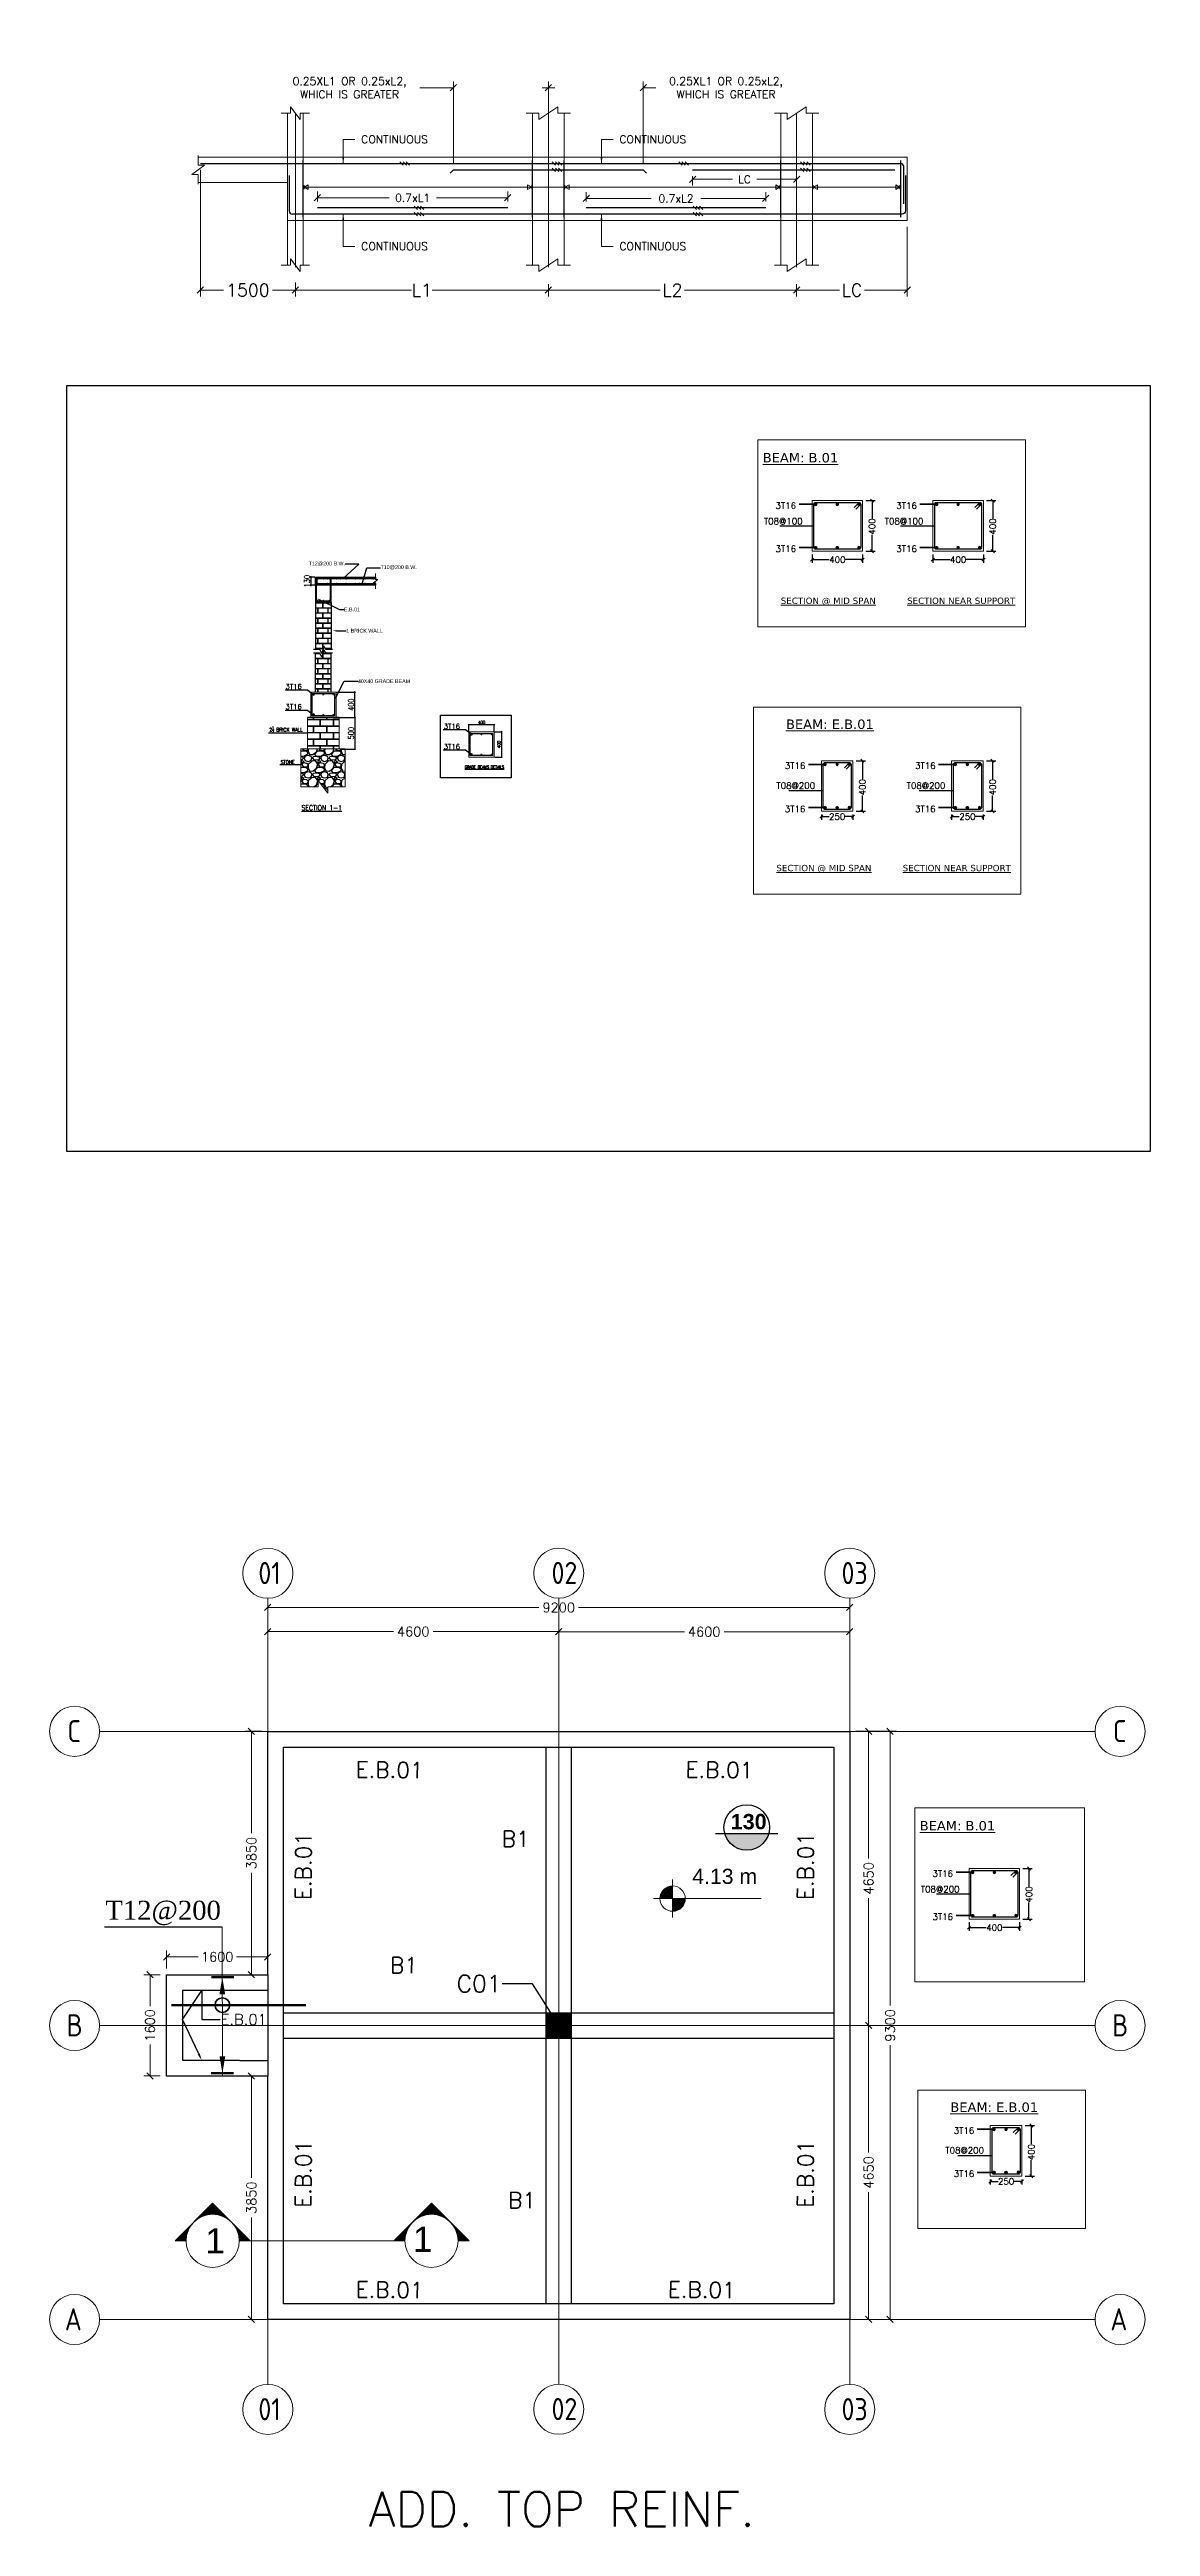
# Model space of a CAD drawing. Header units: millimetres. Extents: x 5119 to 442966, y -339486 to 193490.
# Drawn here: x 87421 to 104826, y 112283 to 151449 of the extents above; entities that cross this region are included whole.
import ezdxf
from ezdxf import colors
from ezdxf.entities.mleader import LeaderData, LeaderLine
from ezdxf.enums import TextEntityAlignment as Align
from ezdxf.math import Vec2, Vec3

# ---------------------------------------------------------------- set-up
doc = ezdxf.new("R2010")
doc.units = ezdxf.units.MM
doc.header["$LTSCALE"] = 10
doc.header["$PDMODE"] = 34
for name, pattern in [('center', [13.75, 9.75, -1.5, 1, -1.5]), ('D15N1A_R&D_E_pianta level 1 (L1)_00$0$PHANTOM', [12.7, 6.35, -1.27, 1.27, -1.27, 1.27, -1.27]), ('hidden', [6.25, 4.75, -1.5])]:
    doc.linetypes.add(name, pattern=pattern)
doc.layers.add('0SLABS_Pen_No__61', color=7, linetype='Continuous', lineweight=0, true_color=0x6a6a6a)
for name, color, linetype in [('2D Drafting', 7, 'Continuous'), ('BOTTOM-BAR', 5, 'Continuous'), ('CONCRETE HATCH', 8, 'hidden'), ('CUTTED-BAR', 2, 'Continuous'), ('DIM-SECTION', 4, 'Continuous'), ('Dimensioning - General', 7, 'Continuous'), ('int dim', 7, 'Continuous'), ('LEADER', 4, 'Continuous'), ('LOGO', 250, 'Continuous'), ('REINF ANNO', 130, 'Continuous'), ('SLAB', 1, 'Continuous'), ('STEEL', 5, 'Continuous'), ('text', 7, 'Continuous'), ('TEXT-SEC', 7, 'Continuous')]:
    doc.layers.add(name, color=color, linetype=linetype)
for name, color, linetype, lineweight in [('G-ANNO-DIMS', 111, 'Continuous', 9), ('G-ANNO-SYMB', 111, 'Continuous', 9), ('S-COLS', 52, 'Continuous', 9), ('STR-BEAM', 5, 'hidden', 30), ('STR-CL', 1, 'center', 9), ('STR-CONC', 3, 'Continuous', 30), ('STR-CONC_IN_SEC', 7, 'Continuous', 15), ('STR-DIM', 1, 'Continuous', 9), ('STR-GRID', 248, 'Continuous', 9), ('STR-HATCH', 4, 'Continuous', 9), ('STR-REINF_IN_SEC', 7, 'Continuous', 30), ('STR-TEXT', 7, 'Continuous', 9)]:
    doc.layers.add(name, color=color, linetype=linetype, lineweight=lineweight)
doc.styles.add('Arial_2', font='arial.ttf', dxfattribs={"height": 450})
doc.styles.add('Arial_3', font='arial.ttf', dxfattribs={"height": 240})
doc.styles.add('DIM', font='ROMANS.SHX', dxfattribs={"width": 0.8})
doc.styles.add('LEADER', font='ROMANS.SHX', dxfattribs={"width": 0.85})
doc.styles.add('MINA_CM', font='romans.shx', dxfattribs={"height": 20})
doc.styles.add('MINA_CM_S', font='romans.shx', dxfattribs={"height": 15})
doc.styles.add('MINA_MM', font='romans.shx', dxfattribs={"height": 200})
doc.styles.add('MINA_MM_ANNOT_PLAN', font='dim.shx', dxfattribs={"height": 350})
doc.styles.add('MINA_MM_S', font='romans.shx', dxfattribs={"height": 150})
doc.styles.add('MINA_MM_X-SEC', font='romans.shx', dxfattribs={"height": 125})
doc.styles.add('MINA_MM_X-SEC_50', font='romans.shx', dxfattribs={"height": 100})
doc.styles.add('MZBOLT', font='times.ttf', dxfattribs={"height": 0.5})
doc.styles.add('ROMANT', font='romant.shx')
doc.styles.get("Standard").update_dxf_attribs({"font": 'arial.ttf'})
doc.styles.add('style1', font='arialbd.ttf')
doc.dimstyles.new('D100-1-20', dxfattribs={"dimtxt": 50, "dimasz": 15, "dimexe": 10, "dimexo": 10, "dimgap": 15, "dimtad": 1, "dimdec": 0, "dimzin": 13, "dimdsep": 46, "dimtxsty": 'DIM', "dimblk1": 'OBLIQUE', "dimblk2": 'OBLIQUE', "dimsah": 1, "dimcen": 0, "dimdle": 10, "dimclrd": 8, "dimclre": 8, "dimclrt": 6, "dimadec": 0, "dimazin": 0, "dimtfac": 1, "dimtdec": 0, "dimtix": 1, "dimtmove": 2, "dimatfit": 3, "dimldrblk": 'OBLIQUE', "dimfxl": 1, "dimtolj": 1, "dimtzin": 13, "dimarcsym": 0})
doc.dimstyles.new('LEAD-ARR', dxfattribs={"dimtxt": 225, "dimasz": 250, "dimexe": 10, "dimexo": 10, "dimgap": 0.9, "dimtad": 0, "dimdec": 4, "dimlfac": 1000, "dimzin": 9, "dimdsep": 46, "dimtxsty": 'LEADER', "dimcen": 0.05, "dimdle": 0.1, "dimclrd": 142, "dimclre": 142, "dimclrt": 142, "dimadec": 0, "dimazin": 0, "dimtfac": 1, "dimtdec": 4, "dimtix": 1, "dimtofl": 0, "dimtmove": 2, "dimatfit": 3, "dimfxl": 1, "dimtolj": 1, "dimtzin": 9, "dimarcsym": 0})
doc.dimstyles.new('MINA_MM', dxfattribs={"dimtxt": 200, "dimasz": 100, "dimexe": 100, "dimexo": 100, "dimgap": 50, "dimtad": 0, "dimdec": 0, "dimzin": 0, "dimdsep": 46, "dimtxsty": 'MINA_MM', "dimblk": 'OBLIQUE', "dimcen": 0.09, "dimclrd": 256, "dimclre": 256, "dimclrt": 7, "dimadec": 0, "dimazin": 0, "dimtfac": 1, "dimtdec": 0, "dimtix": 1, "dimtofl": 0, "dimtmove": 0, "dimatfit": 0, "dimfxl": 1, "dimtolj": 1, "dimtzin": 0, "dimlwd": -1, "dimlwe": -1, "dimarcsym": 0})
doc.dimstyles.new('MINA_MM_S', dxfattribs={"dimtxt": 150, "dimasz": 100, "dimexe": 100, "dimexo": 100, "dimgap": 50, "dimtad": 0, "dimdec": 0, "dimzin": 0, "dimdsep": 46, "dimtxsty": 'MINA_MM_S', "dimblk": 'OBLIQUE', "dimcen": 0.09, "dimclrd": 256, "dimclre": 256, "dimclrt": 7, "dimadec": 0, "dimazin": 0, "dimtfac": 1, "dimtdec": 0, "dimtix": 1, "dimtofl": 0, "dimtmove": 0, "dimatfit": 0, "dimfxl": 1, "dimtolj": 1, "dimtzin": 0, "dimlwd": -1, "dimlwe": -1, "dimarcsym": 0})
doc.dimstyles.new('MINA_MM_X-SEC', dxfattribs={"dimtxt": 125, "dimasz": 100, "dimexe": 100, "dimexo": 100, "dimgap": 100, "dimtad": 0, "dimdec": 0, "dimzin": 0, "dimdsep": 46, "dimtxsty": 'MINA_MM_X-SEC', "dimblk": 'OBLIQUE', "dimcen": 0.09, "dimclrd": 256, "dimclre": 256, "dimclrt": 7, "dimadec": 0, "dimazin": 0, "dimtfac": 1, "dimtdec": 0, "dimtix": 1, "dimtofl": 0, "dimtmove": 0, "dimatfit": 0, "dimfxl": 1, "dimtolj": 1, "dimtzin": 0, "dimlwd": -1, "dimlwe": -1, "dimarcsym": 0})
doc.dimstyles.new('MINA_MM_X-SEC_50', dxfattribs={"dimtxt": 100, "dimasz": 50, "dimexe": 50, "dimexo": 50, "dimgap": 0, "dimtad": 0, "dimdec": 0, "dimlfac": 0.5, "dimzin": 0, "dimdsep": 46, "dimtxsty": 'MINA_MM_X-SEC_50', "dimblk": 'OBLIQUE', "dimcen": 90, "dimclrt": 7, "dimadec": 0, "dimazin": 0, "dimtfac": 1, "dimtdec": 0, "dimtofl": 0, "dimtmove": 0, "dimatfit": 0, "dimfxl": 1, "dimtolj": 1, "dimtzin": 0, "dimarcsym": 0})

msp = doc.modelspace()

# ---------------------------------------------------------------- texts
at = {"layer": 'CONCRETE HATCH', "color": 142, "ltscale": 1000, "style": 'LEADER'}
for p in [(91150.8, 141337.2), (91150.9, 141016.3), (93652.2, 140708.8), (93652.3, 140387.9)]:
    msp.add_text('3T16', height=79.38, dxfattribs=at).set_placement(p)
at = {"layer": 'CONCRETE HATCH', "color": 142, "ltscale": 1000, "char_height": 58.5, "attachment_point": 1, "style": 'LEADER'}
for s, insert, width in [('\\A1;2{\\H0.7x;\\S1/2;} BRICK WALL', (90894.6, 140742.9), 723.401), ('STONE  ', (91073.7, 140212.5), 491.911)]:
    msp.add_mtext(s, dxfattribs=dict(at, insert=insert, width=width))
at = {"layer": 'G-ANNO-SYMB', "char_height": 400, "width": 192.405, "style": 'Arial_2'}
for insert, attachment_point in [((89882.7, 116999.8), 1), ((93475.5, 117024.6), 3)]:
    msp.add_mtext('1', dxfattribs=dict(at, insert=insert, attachment_point=attachment_point))
at = {"layer": 'STR-TEXT', "ltscale": 0.1, "char_height": 125, "attachment_point": 5, "style": 'MINA_MM_X-SEC'}
for insert in [(92875.9, 150029.1), (96958.5, 150029.1), (92875.9, 148339.8), (96958.5, 148339.8)]:
    msp.add_mtext('\\A1;CONTINUOUS', dxfattribs=dict(at, insert=insert))
at = {"layer": 'STR-TEXT'}
for s, insert, char_height, attachment_point, style in [('\\A1;{\\fVerdana|b0|i0|c0|p34;\\LBEAM: B.01}', (98696.5, 145069.7), 150, 1, 'MINA_CM_S'), ('\\A1;3T16', (98897.7, 144287.2), 100, 1, 'MINA_MM_X-SEC_50'), ('\\A1;3T16', (100807.4, 144287.2), 100, 1, 'MINA_MM_X-SEC_50'), ('\\A1;T08@100', (98713.9, 144041.4), 100, 1, 'MINA_MM_X-SEC_50'), ('\\A1;T08@100', (100623.6, 144041.4), 100, 1, 'MINA_MM_X-SEC_50'), ('\\A1;3T16', (98897.7, 143604.5), 100, 1, 'MINA_MM_X-SEC_50'), ('\\A1;3T16', (100807.4, 143604.5), 100, 1, 'MINA_MM_X-SEC_50'), ('\\A1;{\\fVerdana|b0|i0|c0|p34;\\LSECTION @ MID SPAN}', (98981.4, 142783.3), 100, 1, 'MINA_CM'), ('\\A1;{\\fVerdana|b0|i0|c0|p34;\\LSECTION NEAR SUPPORT}', (100979, 142783.3), 100, 1, 'MINA_CM'), ('\\A1;{\\fVerdana|b0|i0|c0|p34;\\LBEAM: E.B.01}', (99064, 140855.7), 150, 1, 'MINA_CM_S'), ('\\A1;T08@200', (98911.2, 139860.4), 100, 1, 'MINA_MM_X-SEC_50'), ('\\A1;3T16', (99044.9, 140173.9), 100, 1, 'MINA_MM_X-SEC_50'), ('\\A1;T08@200', (100970.7, 139860.4), 100, 1, 'MINA_MM_X-SEC_50'), ('\\A1;3T16', (101104.4, 140173.9), 100, 1, 'MINA_MM_X-SEC_50'), ('\\A1;3T16', (99044.9, 139491.1), 100, 1, 'MINA_MM_X-SEC_50'), ('\\A1;3T16', (101104.4, 139491.1), 100, 1, 'MINA_MM_X-SEC_50'), ('\\A1;{\\fVerdana|b0|i0|c0|p34;\\LSECTION @ MID SPAN}', (98911.4, 138556.8), 100, 1, 'MINA_CM'), ('\\A1;{\\fVerdana|b0|i0|c0|p34;\\LSECTION NEAR SUPPORT}', (100908.9, 138556.8), 100, 1, 'MINA_CM'), ('\\A1;{\\fVerdana|b0|i0|c0|p34;\\LBEAM: B.01}', (101178.1, 123438.3), 150, 1, 'MINA_CM_S'), ('\\A1;3T16', (101379.3, 122655.9), 100, 1, 'MINA_MM_X-SEC_50'), ('\\A1;T08@200', (101195.4, 122410.1), 100, 1, 'MINA_MM_X-SEC_50'), ('\\A1;3T16', (101379.3, 121973.1), 100, 1, 'MINA_MM_X-SEC_50'), ('\\A1;{\\fVerdana|b0|i0|c0|p34;\\LBEAM: E.B.01}', (101662.1, 118987.8), 150, 1, 'MINA_CM_S'), ('\\A1;3T16', (101715.7, 118592.8), 100, 1, 'MINA_MM_X-SEC_50'), ('\\A1;T08@200', (101582, 118279.3), 100, 1, 'MINA_MM_X-SEC_50'), ('\\A1;3T16', (101715.7, 117910), 100, 1, 'MINA_MM_X-SEC_50'), ('\\A1;ADD. TOP REINF.', (95521.1, 112558.1), 550, 5, 'MINA_MM')]:
    msp.add_mtext(s, dxfattribs=dict(at, insert=insert, char_height=char_height, attachment_point=attachment_point, style=style))
at = {"layer": 'STR-TEXT', "char_height": 250, "attachment_point": 3, "style": 'MINA_MM'}
for s, insert, rotation in [('E.B.01', (93334.5, 124365.8), 359.38059), ('E.B.01', (98549, 124365.8), 359.38059), ('E.B.01', (91313.4, 123262.2), 89.38059), ('B1', (95011.2, 123276.9), 359.38059), ('E.B.01', (99254.4, 123262.2), 89.38059), ('B1', (93244.8, 121280.3), 359.38059), ('E.B.01', (91313.4, 118395.3), 89.38059), ('E.B.01', (99254.4, 118395.3), 89.38059), ('B1', (95112.3, 117562.8), 359.38059), ('E.B.01', (93334.5, 116144.5), 359.38059), ('E.B.01', (98269.3, 116144.5), 359.38059)]:
    msp.add_mtext_dynamic_manual_height_columns(s, width=668.667, gutter_width=12.5, heights=[0], dxfattribs=dict(at, insert=insert, rotation=rotation))
at = {"layer": 'text', "color": 7, "ltscale": 1000, "style": 'ROMANT', "width": 0.8}
msp.add_text('%%USECTION 1-1', height=80, dxfattribs=at).set_placement((91724.2, 139460.4), align=Align.MIDDLE_CENTER)
at = {"layer": 'text', "linetype": 'D15N1A_R&D_E_pianta level 1 (L1)_00$0$PHANTOM', "lineweight": 5, "ltscale": 10, "insert": (98191.2, 123549.9), "char_height": 243, "width": 446.034, "attachment_point": 1, "style": 'style1'}
msp.add_mtext('130', dxfattribs=at)
at = {"layer": 'text', "insert": (90130, 122176.9), "char_height": 300, "width": 4154.823, "attachment_point": 3, "style": 'MZBOLT'}
msp.add_mtext('T12@200', dxfattribs=at)
at = {"layer": 'TEXT-SEC', "ltscale": 1000, "style": 'ROMANT', "width": 0.85}
msp.add_text('%%UGRADE BEAMS DETAILS', height=45.814, dxfattribs=at).set_placement((94295.5, 140103.7), align=Align.MIDDLE)

# ---------------------------------------------------------------- blocks, each defined once
blk = doc.blocks.new('LARGE_ARROW')
at = {"layer": 'STR-DIM', "color": 7, "lineweight": 9}
for p, q in [((0, -74), (0, 74)), ((30, 0), (185, 89)), ((30, -74), (30, 74)), ((185, -89), (30, 0)), ((185, 89), (185, -89))]:
    blk.add_line(p, q, dxfattribs=at)
blk = doc.blocks.new('_Oblique')
at = {"color": 0, "linetype": 'ByBlock', "lineweight": -2}
blk.add_line((-0.5, -0.5), (0.5, 0.5), dxfattribs=at)
blk = doc.blocks.new('*D221')
at = {"layer": 'Defpoints', "color": 0, "transparency": 16777216}
for p in [(91307, 147863), (95307, 147841), (95307, 147646)]:
    blk.add_point(p, dxfattribs=at)
at = {"layer": 'STR-DIM', "transparency": 16777216}
for p, q in [((91307, 147763), (91307, 147546)), ((95307, 147741), (95307, 147546)), ((91307, 147646), (93142, 147646)), ((95307, 147646), (93471, 147646))]:
    blk.add_line(p, q, dxfattribs=at)
at = {"layer": 'STR-DIM', "transparency": 16777216, "xscale": 100, "yscale": 100, "zscale": 100, "rotation": 180}
blk.add_blockref('_Oblique', (91307, 147646), dxfattribs=at)
at = {"layer": 'STR-DIM', "transparency": 16777216, "xscale": 100, "yscale": 100, "zscale": 100}
blk.add_blockref('_Oblique', (95307, 147646), dxfattribs=at)
at = {"layer": 'STR-DIM', "color": 7, "transparency": 16777216, "insert": (93307, 147646), "char_height": 200, "attachment_point": 5, "style": 'MINA_MM'}
blk.add_mtext('\\A1;L1', dxfattribs=at)
blk = doc.blocks.new('*D222')
at = {"layer": 'Defpoints', "color": 0, "transparency": 16777216}
for p in [(95307, 147841), (99232, 147841), (99232, 147646)]:
    blk.add_point(p, dxfattribs=at)
at = {"layer": 'STR-DIM', "transparency": 16777216}
for p, q in [((95307, 147741), (95307, 147546)), ((99232, 147741), (99232, 147546)), ((95307, 147646), (97076, 147646)), ((99232, 147646), (97462, 147646))]:
    blk.add_line(p, q, dxfattribs=at)
at = {"layer": 'STR-DIM', "transparency": 16777216, "xscale": 100, "yscale": 100, "zscale": 100, "rotation": 180}
blk.add_blockref('_Oblique', (95307, 147646), dxfattribs=at)
at = {"layer": 'STR-DIM', "transparency": 16777216, "xscale": 100, "yscale": 100, "zscale": 100}
blk.add_blockref('_Oblique', (99232, 147646), dxfattribs=at)
at = {"layer": 'STR-DIM', "color": 7, "transparency": 16777216, "insert": (97269, 147646), "char_height": 200, "attachment_point": 5, "style": 'MINA_MM'}
blk.add_mtext('\\A1;L2', dxfattribs=at)
blk = doc.blocks.new('*D223')
at = {"layer": 'Defpoints', "color": 0, "transparency": 16777216}
for p in [(100982, 148747), (99232, 147841), (99232, 147646)]:
    blk.add_point(p, dxfattribs=at)
at = {"layer": 'STR-DIM', "transparency": 16777216}
for p, q in [((100982, 148647), (100982, 147546)), ((99232, 147741), (99232, 147546)), ((99232, 147646), (99909, 147646)), ((100982, 147646), (100304, 147646))]:
    blk.add_line(p, q, dxfattribs=at)
at = {"layer": 'STR-DIM', "transparency": 16777216, "xscale": 100, "yscale": 100, "zscale": 100, "rotation": 180}
blk.add_blockref('_Oblique', (99232, 147646), dxfattribs=at)
at = {"layer": 'STR-DIM', "transparency": 16777216, "xscale": 100, "yscale": 100, "zscale": 100}
blk.add_blockref('_Oblique', (100982, 147646), dxfattribs=at)
at = {"layer": 'STR-DIM', "color": 7, "transparency": 16777216, "insert": (100107, 147646), "char_height": 200, "attachment_point": 5, "style": 'MINA_MM'}
blk.add_mtext('\\A1;LC', dxfattribs=at)
blk = doc.blocks.new('*D227')
at = {"layer": 'Defpoints', "color": 0, "ltscale": 0.1, "transparency": 16777216}
for p in [(95906, 148947), (98745, 149094), (98745, 148947)]:
    blk.add_point(p, dxfattribs=at)
at = {"layer": 'STR-DIM', "ltscale": 0.1, "transparency": 16777216}
for p, q in [((95906, 149047), (95906, 149194)), ((95906, 149094), (96934, 149094)), ((98745, 149094), (97717, 149094)), ((98745, 149047), (98745, 149194))]:
    blk.add_line(p, q, dxfattribs=at)
at = {"layer": 'STR-DIM', "ltscale": 0.1, "transparency": 16777216, "xscale": 100, "yscale": 100, "zscale": 100, "rotation": 180}
blk.add_blockref('_Oblique', (95906, 149094), dxfattribs=at)
at = {"layer": 'STR-DIM', "ltscale": 0.1, "transparency": 16777216, "xscale": 100, "yscale": 100, "zscale": 100}
blk.add_blockref('_Oblique', (98745, 149094), dxfattribs=at)
at = {"layer": 'STR-DIM', "color": 7, "ltscale": 0.1, "transparency": 16777216, "insert": (97326, 149094), "char_height": 125, "attachment_point": 5, "style": 'MINA_MM_X-SEC'}
blk.add_mtext('\\A1;0.7xL2', dxfattribs=at)
blk = doc.blocks.new('*D228')
at = {"layer": 'Defpoints', "color": 0, "ltscale": 0.1, "transparency": 16777216}
for p in [(91657, 148947), (94666, 149105), (94666, 148947)]:
    blk.add_point(p, dxfattribs=at)
at = {"layer": 'STR-DIM', "ltscale": 0.1, "transparency": 16777216}
for p, q in [((91657, 149047), (91657, 149205)), ((91657, 149105), (92788, 149105)), ((94666, 149105), (93536, 149105)), ((94666, 149047), (94666, 149205))]:
    blk.add_line(p, q, dxfattribs=at)
at = {"layer": 'STR-DIM', "ltscale": 0.1, "transparency": 16777216, "xscale": 100, "yscale": 100, "zscale": 100, "rotation": 180}
blk.add_blockref('_Oblique', (91657, 149105), dxfattribs=at)
at = {"layer": 'STR-DIM', "ltscale": 0.1, "transparency": 16777216, "xscale": 100, "yscale": 100, "zscale": 100}
blk.add_blockref('_Oblique', (94666, 149105), dxfattribs=at)
at = {"layer": 'STR-DIM', "color": 7, "ltscale": 0.1, "transparency": 16777216, "insert": (93162, 149105), "char_height": 125, "attachment_point": 5, "style": 'MINA_MM_X-SEC'}
blk.add_mtext('\\A1;0.7xL1', dxfattribs=at)
blk = doc.blocks.new('*D229')
at = {"layer": 'Defpoints', "color": 0, "ltscale": 0.1, "transparency": 16777216}
for p in [(97586, 149547), (97586, 149397), (99232, 149547)]:
    blk.add_point(p, dxfattribs=at)
at = {"layer": 'STR-DIM', "ltscale": 0.1, "transparency": 16777216}
for p, q in [((97586, 149447), (97586, 149297)), ((97586, 149397), (98217, 149397)), ((99232, 149397), (98601, 149397)), ((99232, 149447), (99232, 149297))]:
    blk.add_line(p, q, dxfattribs=at)
at = {"layer": 'STR-DIM', "ltscale": 0.1, "transparency": 16777216, "xscale": 100, "yscale": 100, "zscale": 100, "rotation": 180}
blk.add_blockref('_Oblique', (97586, 149397), dxfattribs=at)
at = {"layer": 'STR-DIM', "ltscale": 0.1, "transparency": 16777216, "xscale": 100, "yscale": 100, "zscale": 100}
blk.add_blockref('_Oblique', (99232, 149397), dxfattribs=at)
at = {"layer": 'STR-DIM', "color": 7, "ltscale": 0.1, "transparency": 16777216, "insert": (98409, 149397), "char_height": 125, "attachment_point": 5, "style": 'MINA_MM_X-SEC'}
blk.add_mtext('\\A1;LC', dxfattribs=at)
blk = doc.blocks.new('*D230')
at = {"layer": 'Defpoints', "color": 0, "ltscale": 0.1, "transparency": 16777216}
for p in [(96807, 150845), (95307, 149747), (96807, 149547)]:
    blk.add_point(p, dxfattribs=at)
at = {"layer": 'STR-DIM', "ltscale": 0.1, "transparency": 16777216}
for p, q in [((95307, 150845), (95207, 150845)), ((95307, 149847), (95307, 150945)), ((96807, 149647), (96807, 150945)), ((96807, 150845), (97007, 150845))]:
    blk.add_line(p, q, dxfattribs=at)
at = {"layer": 'STR-DIM', "ltscale": 0.1, "transparency": 16777216, "xscale": 100, "yscale": 100, "zscale": 100}
blk.add_blockref('_Oblique', (95307, 150845), dxfattribs=at)
at = {"layer": 'STR-DIM', "ltscale": 0.1, "transparency": 16777216, "xscale": 100, "yscale": 100, "zscale": 100, "rotation": 180}
blk.add_blockref('_Oblique', (96807, 150845), dxfattribs=at)
at = {"layer": 'STR-DIM', "color": 7, "ltscale": 0.1, "transparency": 16777216, "insert": (98116, 150845), "char_height": 125, "attachment_point": 5, "style": 'MINA_MM_X-SEC'}
blk.add_mtext('\\A1;0.25XL1 OR 0.25xL2,\\PWHICH IS GREATER', dxfattribs=at)
blk = doc.blocks.new('*D224')
at = {"layer": 'Defpoints', "color": 0, "ltscale": 0.1, "transparency": 16777216}
for p in [(93807, 150845), (95307, 149747), (93807, 149547)]:
    blk.add_point(p, dxfattribs=at)
at = {"layer": 'STR-DIM', "ltscale": 0.1, "transparency": 16777216}
for p, q in [((93807, 150845), (93273, 150845)), ((93807, 149647), (93807, 150945)), ((95307, 149847), (95307, 150945)), ((95307, 150845), (95407, 150845))]:
    blk.add_line(p, q, dxfattribs=at)
at = {"layer": 'STR-DIM', "ltscale": 0.1, "transparency": 16777216, "xscale": 100, "yscale": 100, "zscale": 100}
blk.add_blockref('_Oblique', (93807, 150845), dxfattribs=at)
at = {"layer": 'STR-DIM', "ltscale": 0.1, "transparency": 16777216, "xscale": 100, "yscale": 100, "zscale": 100, "rotation": 180}
blk.add_blockref('_Oblique', (95307, 150845), dxfattribs=at)
at = {"layer": 'STR-DIM', "color": 7, "ltscale": 0.1, "transparency": 16777216, "insert": (92164, 150845), "char_height": 125, "attachment_point": 5, "style": 'MINA_MM_X-SEC'}
blk.add_mtext('\\A1;0.25XL1 OR 0.25xL2,\\PWHICH IS GREATER', dxfattribs=at)
blk = doc.blocks.new('*D225')
at = {"layer": 'Defpoints', "color": 0, "transparency": 16777216}
for p in [(89807, 149647), (91307, 147863), (89807, 147646)]:
    blk.add_point(p, dxfattribs=at)
at = {"layer": 'STR-DIM', "transparency": 16777216}
for p, q in [((89807, 149547), (89807, 147546)), ((91307, 147763), (91307, 147546)), ((89807, 147646), (90169, 147646)), ((91307, 147646), (90945, 147646))]:
    blk.add_line(p, q, dxfattribs=at)
at = {"layer": 'STR-DIM', "transparency": 16777216, "xscale": 100, "yscale": 100, "zscale": 100, "rotation": 180}
blk.add_blockref('_Oblique', (89807, 147646), dxfattribs=at)
at = {"layer": 'STR-DIM', "transparency": 16777216, "xscale": 100, "yscale": 100, "zscale": 100}
blk.add_blockref('_Oblique', (91307, 147646), dxfattribs=at)
at = {"layer": 'STR-DIM', "color": 7, "transparency": 16777216, "insert": (90557, 147646), "char_height": 200, "attachment_point": 5, "style": 'MINA_MM'}
blk.add_mtext('\\A1;1500', dxfattribs=at)
blk = doc.blocks.new('*D226')
at = {"layer": 'Defpoints', "color": 0, "transparency": 16777216}
for p in [(102186, 144317), (102186, 143517), (102333, 143517)]:
    blk.add_point(p, dxfattribs=at)
at = {"layer": 'STR-DIM', "color": 0, "lineweight": -2, "transparency": 16777216}
for p, q in [((102236, 144317), (102383, 144317)), ((102333, 144317), (102333, 144036)), ((102333, 143517), (102333, 143778)), ((102236, 143517), (102383, 143517))]:
    blk.add_line(p, q, dxfattribs=at)
at = {"layer": 'STR-DIM', "color": 0, "lineweight": -2, "transparency": 16777216, "xscale": 50, "yscale": 50, "zscale": 50}
for p, rotation in [((102333, 144317), 90), ((102333, 143517), 270)]:
    blk.add_blockref('_Oblique', p, dxfattribs=dict(at, rotation=rotation))
at = {"layer": 'STR-DIM', "color": 7, "transparency": 16777216, "insert": (102333, 143907), "char_height": 100, "attachment_point": 5, "rotation": 90, "style": 'MINA_MM_X-SEC_50'}
blk.add_mtext('\\A1;400', dxfattribs=at)
blk = doc.blocks.new('BAR')
at = {"layer": 'STR-HATCH'}
h = blk.add_hatch(dxfattribs=at)
h.set_pattern_fill('ANSI31', color=256, scale=20)
h.set_pattern_definition([(45, (0, 0), (-1.76777, 1.76777), [])])
edge = h.paths.add_edge_path()
edge.add_arc((0, 0), 12.5, 0, 360)
at = {"layer": 'STR-REINF_IN_SEC'}
blk.add_circle((0, 0), 12.5, dxfattribs=at)
blk = doc.blocks.new('*D231')
at = {"layer": 'Defpoints', "color": 0, "transparency": 16777216}
for p in [(101386, 143517), (102186, 143517), (102186, 143383)]:
    blk.add_point(p, dxfattribs=at)
at = {"layer": 'STR-DIM', "color": 0, "lineweight": -2, "transparency": 16777216}
for p, q in [((101386, 143467), (101386, 143333)), ((101386, 143383), (101657, 143383)), ((102186, 143383), (101914, 143383)), ((102186, 143467), (102186, 143333))]:
    blk.add_line(p, q, dxfattribs=at)
at = {"layer": 'STR-DIM', "color": 0, "lineweight": -2, "transparency": 16777216, "xscale": 50, "yscale": 50, "zscale": 50, "rotation": 180}
blk.add_blockref('_Oblique', (101386, 143383), dxfattribs=at)
at = {"layer": 'STR-DIM', "color": 0, "lineweight": -2, "transparency": 16777216, "xscale": 50, "yscale": 50, "zscale": 50}
blk.add_blockref('_Oblique', (102186, 143383), dxfattribs=at)
at = {"layer": 'STR-DIM', "color": 7, "transparency": 16777216, "insert": (101786, 143383), "char_height": 100, "attachment_point": 5, "style": 'MINA_MM_X-SEC_50'}
blk.add_mtext('\\A1;400', dxfattribs=at)
blk = doc.blocks.new('*D395')
at = {"layer": 'Defpoints', "color": 0, "transparency": 16777216}
for p in [(100276, 144317), (100276, 143517), (100424, 143517)]:
    blk.add_point(p, dxfattribs=at)
at = {"layer": 'STR-DIM', "color": 0, "lineweight": -2, "transparency": 16777216}
for p, q in [((100326, 144317), (100474, 144317)), ((100424, 144317), (100424, 144036)), ((100424, 143517), (100424, 143778)), ((100326, 143517), (100474, 143517))]:
    blk.add_line(p, q, dxfattribs=at)
at = {"layer": 'STR-DIM', "color": 0, "lineweight": -2, "transparency": 16777216, "xscale": 50, "yscale": 50, "zscale": 50}
for p, rotation in [((100424, 144317), 90), ((100424, 143517), 270)]:
    blk.add_blockref('_Oblique', p, dxfattribs=dict(at, rotation=rotation))
at = {"layer": 'STR-DIM', "color": 7, "transparency": 16777216, "insert": (100424, 143907), "char_height": 100, "attachment_point": 5, "rotation": 90, "style": 'MINA_MM_X-SEC_50'}
blk.add_mtext('\\A1;400', dxfattribs=at)
blk = doc.blocks.new('*D396')
at = {"layer": 'Defpoints', "color": 0, "transparency": 16777216}
for p in [(99476, 143517), (100276, 143517), (100276, 143383)]:
    blk.add_point(p, dxfattribs=at)
at = {"layer": 'STR-DIM', "color": 0, "lineweight": -2, "transparency": 16777216}
for p, q in [((99476, 143467), (99476, 143333)), ((99476, 143383), (99747, 143383)), ((100276, 143383), (100005, 143383)), ((100276, 143467), (100276, 143333))]:
    blk.add_line(p, q, dxfattribs=at)
at = {"layer": 'STR-DIM', "color": 0, "lineweight": -2, "transparency": 16777216, "xscale": 50, "yscale": 50, "zscale": 50, "rotation": 180}
blk.add_blockref('_Oblique', (99476, 143383), dxfattribs=at)
at = {"layer": 'STR-DIM', "color": 0, "lineweight": -2, "transparency": 16777216, "xscale": 50, "yscale": 50, "zscale": 50}
blk.add_blockref('_Oblique', (100276, 143383), dxfattribs=at)
at = {"layer": 'STR-DIM', "color": 7, "transparency": 16777216, "insert": (99876, 143383), "char_height": 100, "attachment_point": 5, "style": 'MINA_MM_X-SEC_50'}
blk.add_mtext('\\A1;400', dxfattribs=at)
blk = doc.blocks.new('ggggggg')
at = {"layer": 'STR-GRID', "ltscale": 10}
for p, q in [((112856, 110282), (112856, 97853)), ((117456, 110284), (117456, 97855)), ((122056, 110282), (122056, 97853))]:
    blk.add_line(p, q, dxfattribs=at)
for points in [[(125935, 108178), (110197, 108178)], [(125935, 103527), (110197, 103527)], [(125935, 98878), (110197, 98878)]]:
    blk.add_lwpolyline(points, dxfattribs=at)
for centre in [(112856, 110678), (117456, 110680), (122056, 110678), (109801, 108178), (126331, 108178), (109801, 103527), (126331, 103527), (109801, 98878), (126331, 98878), (112856, 97457), (117456, 97459), (122056, 97457)]:
    blk.add_circle(centre, 396, dxfattribs=at)
at = {"layer": 'STR-TEXT', "char_height": 350, "attachment_point": 3, "style": 'MINA_MM_ANNOT_PLAN'}
for s, insert in [('01', (113060, 110856)), ('02', (117749, 110858)), ('03', (122340, 110856)), ('C', (109902, 108357)), ('C', (126432, 108357)), ('B', (109930, 103705)), ('B', (126460, 103705)), ('A', (109915, 99057)), ('A', (126445, 99057)), ('01', (113060, 97635)), ('02', (117749, 97637)), ('03', (122340, 97635))]:
    blk.add_mtext_dynamic_manual_height_columns(s, width=668.67, gutter_width=12.5, heights=[0], dxfattribs=dict(at, insert=insert))
blk = doc.blocks.new('*D397')
at = {"layer": 'Defpoints', "color": 0, "ltscale": 10, "transparency": 16777216}
for p in [(90871, 126542), (100071, 126815), (100071, 126739)]:
    blk.add_point(p, dxfattribs=at)
at = {"layer": 'STR-DIM', "ltscale": 10, "transparency": 16777216}
for p, q in [((90871, 126642), (90871, 126915)), ((100071, 126839), (100071, 126915)), ((90871, 126815), (95157, 126815)), ((100071, 126815), (95786, 126815))]:
    blk.add_line(p, q, dxfattribs=at)
at = {"layer": 'STR-DIM', "ltscale": 10, "transparency": 16777216, "xscale": 100, "yscale": 100, "zscale": 100, "rotation": 180}
blk.add_blockref('_Oblique', (90871, 126815), dxfattribs=at)
at = {"layer": 'STR-DIM', "ltscale": 10, "transparency": 16777216, "xscale": 100, "yscale": 100, "zscale": 100}
blk.add_blockref('_Oblique', (100071, 126815), dxfattribs=at)
at = {"layer": 'STR-DIM', "color": 7, "ltscale": 10, "transparency": 16777216, "insert": (95471, 126815), "char_height": 150, "attachment_point": 5, "style": 'MINA_MM_S'}
blk.add_mtext('\\A1;9200', dxfattribs=at)
blk = doc.blocks.new('*D398')
at = {"layer": 'Defpoints', "color": 0, "ltscale": 10, "transparency": 16777216}
for p in [(95471, 126513), (100071, 126513), (95471, 126431)]:
    blk.add_point(p, dxfattribs=at)
at = {"layer": 'STR-DIM', "ltscale": 10, "transparency": 16777216}
for p, q in [((95471, 126431), (97457, 126431)), ((95471, 126413), (95471, 126331)), ((100071, 126431), (98086, 126431)), ((100071, 126413), (100071, 126331))]:
    blk.add_line(p, q, dxfattribs=at)
at = {"layer": 'STR-DIM', "ltscale": 10, "transparency": 16777216, "xscale": 100, "yscale": 100, "zscale": 100, "rotation": 180}
blk.add_blockref('_Oblique', (95471, 126431), dxfattribs=at)
at = {"layer": 'STR-DIM', "ltscale": 10, "transparency": 16777216, "xscale": 100, "yscale": 100, "zscale": 100}
blk.add_blockref('_Oblique', (100071, 126431), dxfattribs=at)
at = {"layer": 'STR-DIM', "color": 7, "ltscale": 10, "transparency": 16777216, "insert": (97771, 126431), "char_height": 150, "attachment_point": 5, "style": 'MINA_MM_S'}
blk.add_mtext('\\A1;4600', dxfattribs=at)
blk = doc.blocks.new('*D399')
at = {"layer": 'Defpoints', "color": 0, "ltscale": 10, "transparency": 16777216}
for p in [(90871, 126542), (95471, 126515), (90871, 126433)]:
    blk.add_point(p, dxfattribs=at)
at = {"layer": 'STR-DIM', "ltscale": 10, "transparency": 16777216}
for p, q in [((90871, 126442), (90871, 126333)), ((90871, 126433), (92857, 126433)), ((95471, 126433), (93486, 126433)), ((95471, 126415), (95471, 126333))]:
    blk.add_line(p, q, dxfattribs=at)
at = {"layer": 'STR-DIM', "ltscale": 10, "transparency": 16777216, "xscale": 100, "yscale": 100, "zscale": 100, "rotation": 180}
blk.add_blockref('_Oblique', (90871, 126433), dxfattribs=at)
at = {"layer": 'STR-DIM', "ltscale": 10, "transparency": 16777216, "xscale": 100, "yscale": 100, "zscale": 100}
blk.add_blockref('_Oblique', (95471, 126433), dxfattribs=at)
at = {"layer": 'STR-DIM', "color": 7, "ltscale": 10, "transparency": 16777216, "insert": (93171, 126433), "char_height": 150, "attachment_point": 5, "style": 'MINA_MM_S'}
blk.add_mtext('\\A1;4600', dxfattribs=at)
blk = doc.blocks.new('40X45')
at = {"ltscale": 10, "true_color": 0xcd6928}
h = blk.add_hatch(color=32, dxfattribs=at)
h.dxf.hatch_style = 1
h.paths.add_polyline_path([(8370, 114284), (8370, 113884), (8770, 113884), (8770, 114284)])
at = {"layer": 'S-COLS', "ltscale": 10}
blk.add_lwpolyline([(8370, 114284), (8770, 114284), (8770, 113884), (8370, 113884), (8370, 114284)], dxfattribs=at)
blk = doc.blocks.new('*D400')
at = {"layer": 'Defpoints', "color": 0, "ltscale": 10, "transparency": 16777216}
for p in [(89271, 121289), (89271, 121006), (90871, 121006)]:
    blk.add_point(p, dxfattribs=at)
at = {"layer": 'STR-DIM', "ltscale": 10, "transparency": 16777216}
for p, q in [((89271, 121106), (89271, 121389)), ((89271, 121289), (89768, 121289)), ((90871, 121289), (90375, 121289)), ((90871, 121106), (90871, 121389))]:
    blk.add_line(p, q, dxfattribs=at)
at = {"layer": 'STR-DIM', "ltscale": 10, "transparency": 16777216, "xscale": 100, "yscale": 100, "zscale": 100, "rotation": 180}
blk.add_blockref('_Oblique', (89271, 121289), dxfattribs=at)
at = {"layer": 'STR-DIM', "ltscale": 10, "transparency": 16777216, "xscale": 100, "yscale": 100, "zscale": 100}
blk.add_blockref('_Oblique', (90871, 121289), dxfattribs=at)
at = {"layer": 'STR-DIM', "color": 7, "ltscale": 10, "transparency": 16777216, "insert": (90071, 121289), "char_height": 150, "attachment_point": 5, "style": 'MINA_MM_S'}
blk.add_mtext('\\A1;1600', dxfattribs=at)
blk = doc.blocks.new('*D401')
at = {"layer": 'Defpoints', "color": 0, "ltscale": 10, "transparency": 16777216}
for p in [(89271, 121006), (89009, 119406), (89271, 119406)]:
    blk.add_point(p, dxfattribs=at)
at = {"layer": 'STR-DIM', "ltscale": 10, "transparency": 16777216}
for p, q in [((89171, 121006), (88909, 121006)), ((89009, 121006), (89009, 120509)), ((89009, 119406), (89009, 119902)), ((89171, 119406), (88909, 119406))]:
    blk.add_line(p, q, dxfattribs=at)
at = {"layer": 'STR-DIM', "ltscale": 10, "transparency": 16777216, "xscale": 100, "yscale": 100, "zscale": 100}
for p, rotation in [((89009, 121006), 90), ((89009, 119406), 270)]:
    blk.add_blockref('_Oblique', p, dxfattribs=dict(at, rotation=rotation))
at = {"layer": 'STR-DIM', "color": 7, "ltscale": 10, "transparency": 16777216, "insert": (89009, 120206), "char_height": 150, "attachment_point": 5, "rotation": 90, "style": 'MINA_MM_S'}
blk.add_mtext('\\A1;1600', dxfattribs=at)
blk = doc.blocks.new('*D402')
at = {"layer": 'Defpoints', "color": 0, "ltscale": 10, "transparency": 16777216}
for p in [(90871, 124856), (90612, 121006), (90871, 121006)]:
    blk.add_point(p, dxfattribs=at)
at = {"layer": 'STR-DIM', "ltscale": 10, "transparency": 16777216}
for p, q in [((90771, 124856), (90512, 124856)), ((90612, 124856), (90612, 123245)), ((90612, 121006), (90612, 122616)), ((90771, 121006), (90512, 121006))]:
    blk.add_line(p, q, dxfattribs=at)
at = {"layer": 'STR-DIM', "ltscale": 10, "transparency": 16777216, "xscale": 100, "yscale": 100, "zscale": 100}
for p, rotation in [((90612, 124856), 90), ((90612, 121006), 270)]:
    blk.add_blockref('_Oblique', p, dxfattribs=dict(at, rotation=rotation))
at = {"layer": 'STR-DIM', "color": 7, "ltscale": 10, "transparency": 16777216, "insert": (90612, 122931), "char_height": 150, "attachment_point": 5, "rotation": 90, "style": 'MINA_MM_S'}
blk.add_mtext('\\A1;3850', dxfattribs=at)
blk = doc.blocks.new('*D403')
at = {"layer": 'Defpoints', "color": 0, "ltscale": 10, "transparency": 16777216}
for p in [(90871, 119406), (90612, 115556), (90871, 115556)]:
    blk.add_point(p, dxfattribs=at)
at = {"layer": 'STR-DIM', "ltscale": 10, "transparency": 16777216}
for p, q in [((90771, 119406), (90512, 119406)), ((90612, 119406), (90612, 117795)), ((90612, 115556), (90612, 117166)), ((90771, 115556), (90512, 115556))]:
    blk.add_line(p, q, dxfattribs=at)
at = {"layer": 'STR-DIM', "ltscale": 10, "transparency": 16777216, "xscale": 100, "yscale": 100, "zscale": 100}
for p, rotation in [((90612, 119406), 90), ((90612, 115556), 270)]:
    blk.add_blockref('_Oblique', p, dxfattribs=dict(at, rotation=rotation))
at = {"layer": 'STR-DIM', "color": 7, "ltscale": 10, "transparency": 16777216, "insert": (90612, 117481), "char_height": 150, "attachment_point": 5, "rotation": 90, "style": 'MINA_MM_S'}
blk.add_mtext('\\A1;3850', dxfattribs=at)
blk = doc.blocks.new('Spot Elevations - Standard-23738-1-ground floor')
at = {"layer": 'G-ANNO-DIMS'}
h = blk.add_hatch(color=256, dxfattribs=at)
edge = h.paths.add_edge_path(flags=0)
edge.add_line((-2, 0), (-4, 0))
edge.add_arc((-2, 0), 2, 90, 180, ccw=False)
edge.add_line((-2, 2), (-2, 0))
h = blk.add_hatch(color=256, dxfattribs=at)
edge = h.paths.add_edge_path(flags=0)
edge.add_line((-2, 0), (0, 0))
edge.add_arc((-2, 0), 2, 270, 360, ccw=False)
edge.add_line((-2, -2), (-2, 0))
for p, q in [((-5, 0), (12, 0)), ((-2, -3), (-2, 3))]:
    blk.add_line(p, q, dxfattribs=at)
blk.add_circle((-2, 0), 2, dxfattribs=at)
blk = doc.blocks.new('DFSD')
at = {"layer": 'G-ANNO-DIMS', "xscale": 99.99999999999993, "yscale": 99.99999999999993, "zscale": 99.99999999999993}
blk.add_blockref('Spot Elevations - Standard-23738-1-ground floor', (849872, 70278), dxfattribs=at)
at = {"layer": 'G-ANNO-DIMS', "style": 'Arial_3'}
blk.add_text('4.13 m', height=240, dxfattribs=at).set_placement((849983, 70511))
blk = doc.blocks.new('*D404')
at = {"layer": 'Defpoints', "color": 0, "ltscale": 10, "transparency": 16777216}
for p in [(100065, 124856), (100280, 120206), (100370, 120206)]:
    blk.add_point(p, dxfattribs=at)
at = {"layer": 'STR-DIM', "ltscale": 10, "transparency": 16777216}
for p, q in [((100165, 124856), (100470, 124856)), ((100370, 124856), (100370, 122845)), ((100370, 120206), (100370, 122217)), ((100380, 120206), (100470, 120206))]:
    blk.add_line(p, q, dxfattribs=at)
at = {"layer": 'STR-DIM', "ltscale": 10, "transparency": 16777216, "xscale": 100, "yscale": 100, "zscale": 100}
for p, rotation in [((100370, 124856), 90), ((100370, 120206), 270)]:
    blk.add_blockref('_Oblique', p, dxfattribs=dict(at, rotation=rotation))
at = {"layer": 'STR-DIM', "color": 7, "ltscale": 10, "transparency": 16777216, "insert": (100370, 122531), "char_height": 150, "attachment_point": 5, "rotation": 90, "style": 'MINA_MM_S'}
blk.add_mtext('\\A1;4650', dxfattribs=at)
blk = doc.blocks.new('*D405')
at = {"layer": 'Defpoints', "color": 0, "ltscale": 10, "transparency": 16777216}
for p in [(100280, 120206), (99996, 115556), (100370, 115556)]:
    blk.add_point(p, dxfattribs=at)
at = {"layer": 'STR-DIM', "ltscale": 10, "transparency": 16777216}
for p, q in [((100370, 120206), (100370, 118195)), ((100380, 120206), (100470, 120206)), ((100370, 115556), (100370, 117567)), ((100096, 115556), (100470, 115556))]:
    blk.add_line(p, q, dxfattribs=at)
at = {"layer": 'STR-DIM', "ltscale": 10, "transparency": 16777216, "xscale": 100, "yscale": 100, "zscale": 100}
for p, rotation in [((100370, 120206), 90), ((100370, 115556), 270)]:
    blk.add_blockref('_Oblique', p, dxfattribs=dict(at, rotation=rotation))
at = {"layer": 'STR-DIM', "color": 7, "ltscale": 10, "transparency": 16777216, "insert": (100370, 117881), "char_height": 150, "attachment_point": 5, "rotation": 90, "style": 'MINA_MM_S'}
blk.add_mtext('\\A1;4650', dxfattribs=at)
blk = doc.blocks.new('*D406')
at = {"layer": 'Defpoints', "color": 0, "ltscale": 10, "transparency": 16777216}
for p in [(100065, 124856), (99996, 115556), (100710, 115556)]:
    blk.add_point(p, dxfattribs=at)
at = {"layer": 'STR-DIM', "ltscale": 10, "transparency": 16777216}
for p, q in [((100165, 124856), (100810, 124856)), ((100710, 124856), (100710, 120520)), ((100710, 115556), (100710, 119891)), ((100096, 115556), (100810, 115556))]:
    blk.add_line(p, q, dxfattribs=at)
at = {"layer": 'STR-DIM', "ltscale": 10, "transparency": 16777216, "xscale": 100, "yscale": 100, "zscale": 100}
for p, rotation in [((100710, 124856), 90), ((100710, 115556), 270)]:
    blk.add_blockref('_Oblique', p, dxfattribs=dict(at, rotation=rotation))
at = {"layer": 'STR-DIM', "color": 7, "ltscale": 10, "transparency": 16777216, "insert": (100710, 120206), "char_height": 150, "attachment_point": 5, "rotation": 90, "style": 'MINA_MM_S'}
blk.add_mtext('\\A1;9300', dxfattribs=at)
blk = doc.blocks.new('*D421')
at = {"layer": 'Defpoints', "color": 0, "transparency": 16777216}
for p in [(91552, 142978), (91625, 143108), (91625, 142978)]:
    blk.add_point(p, dxfattribs=at)
at = {"layer": 'DIM-SECTION', "color": 8, "lineweight": -2, "transparency": 16777216}
for p, q in [((91615, 143108), (91542, 143108)), ((91615, 142978), (91542, 142978)), ((91552, 143108), (91552, 143123)), ((91552, 143108), (91552, 142978)), ((91552, 142978), (91552, 142963))]:
    blk.add_line(p, q, dxfattribs=at)
at = {"layer": 'DIM-SECTION', "color": 8, "lineweight": -2, "transparency": 16777216, "xscale": 15, "yscale": 15, "zscale": 15}
for p, rotation in [((91552, 143108), 270), ((91552, 142978), 90)]:
    blk.add_blockref('_Oblique', p, dxfattribs=dict(at, rotation=rotation))
at = {"layer": 'DIM-SECTION', "color": 6, "transparency": 16777216, "insert": (91492, 143043), "char_height": 90, "attachment_point": 5, "rotation": 90, "style": 'DIM'}
blk.add_mtext('\\A1;130', dxfattribs=at)
blk = doc.blocks.new('*D422')
at = {"layer": 'Defpoints', "color": 0, "transparency": 16777216}
for p in [(91894, 140889), (92000, 140389), (92248, 140389)]:
    blk.add_point(p, dxfattribs=at)
at = {"layer": 'DIM-SECTION', "color": 8, "lineweight": -2, "transparency": 16777216}
for p, q in [((91904, 140889), (92258, 140889)), ((92248, 140899), (92248, 140379)), ((92010, 140389), (92258, 140389))]:
    blk.add_line(p, q, dxfattribs=at)
at = {"layer": 'DIM-SECTION', "color": 8, "lineweight": -2, "transparency": 16777216, "xscale": 15, "yscale": 15, "zscale": 15}
for p, rotation in [((92248, 140889), 90), ((92248, 140389), 270)]:
    blk.add_blockref('_Oblique', p, dxfattribs=dict(at, rotation=rotation))
at = {"layer": 'DIM-SECTION', "color": 6, "transparency": 16777216, "insert": (92188, 140639), "char_height": 90, "attachment_point": 5, "rotation": 90, "style": 'DIM'}
blk.add_mtext('\\A1;500', dxfattribs=at)
blk = doc.blocks.new('*D420')
at = {"layer": 'Defpoints', "color": 0, "transparency": 16777216}
for p in [(91950, 141290), (92248, 141290), (91950, 140889)]:
    blk.add_point(p, dxfattribs=at)
at = {"layer": 'DIM-SECTION', "color": 8, "lineweight": -2, "transparency": 16777216}
for p, q in [((91960, 141290), (92258, 141290)), ((92248, 140879), (92248, 141300)), ((91960, 140889), (92258, 140889))]:
    blk.add_line(p, q, dxfattribs=at)
at = {"layer": 'DIM-SECTION', "color": 8, "lineweight": -2, "transparency": 16777216, "xscale": 15, "yscale": 15, "zscale": 15}
for p, rotation in [((92248, 141290), 90), ((92248, 140889), 270)]:
    blk.add_blockref('_Oblique', p, dxfattribs=dict(at, rotation=rotation))
at = {"layer": 'DIM-SECTION', "color": 6, "transparency": 16777216, "insert": (92188, 141089), "char_height": 90, "attachment_point": 5, "rotation": 90, "style": 'DIM'}
blk.add_mtext('\\A1;400', dxfattribs=at)
blk = doc.blocks.new('*D425')
at = {"layer": 'Defpoints', "color": 0, "transparency": 16777216}
for p in [(94052, 140770), (94052, 140661), (94452, 140661)]:
    blk.add_point(p, dxfattribs=at)
at = {"layer": 'DIM-SECTION', "color": 8, "lineweight": -2, "transparency": 16777216}
for p, q in [((94462, 140770), (94042, 140770)), ((94052, 140671), (94052, 140780)), ((94452, 140671), (94452, 140780))]:
    blk.add_line(p, q, dxfattribs=at)
at = {"layer": 'DIM-SECTION', "color": 8, "lineweight": -2, "transparency": 16777216, "xscale": 15, "yscale": 15, "zscale": 15, "rotation": 180}
blk.add_blockref('_Oblique', (94052, 140770), dxfattribs=at)
at = {"layer": 'DIM-SECTION', "color": 8, "lineweight": -2, "transparency": 16777216, "xscale": 15, "yscale": 15, "zscale": 15}
blk.add_blockref('_Oblique', (94452, 140770), dxfattribs=at)
at = {"layer": 'DIM-SECTION', "color": 6, "transparency": 16777216, "insert": (94252, 140810), "char_height": 50, "attachment_point": 5, "style": 'DIM'}
blk.add_mtext('\\A1;400', dxfattribs=at)
blk = doc.blocks.new('*D426')
at = {"layer": 'Defpoints', "color": 0, "transparency": 16777216}
for p in [(94452, 140661), (94452, 140261), (94566, 140261)]:
    blk.add_point(p, dxfattribs=at)
at = {"layer": 'DIM-SECTION', "color": 8, "lineweight": -2, "transparency": 16777216}
for p, q in [((94462, 140661), (94576, 140661)), ((94566, 140671), (94566, 140251)), ((94462, 140261), (94576, 140261))]:
    blk.add_line(p, q, dxfattribs=at)
at = {"layer": 'DIM-SECTION', "color": 8, "lineweight": -2, "transparency": 16777216, "xscale": 15, "yscale": 15, "zscale": 15}
for p, rotation in [((94566, 140661), 90), ((94566, 140261), 270)]:
    blk.add_blockref('_Oblique', p, dxfattribs=dict(at, rotation=rotation))
at = {"layer": 'DIM-SECTION', "color": 6, "transparency": 16777216, "insert": (94526, 140461), "char_height": 50, "attachment_point": 5, "rotation": 90, "style": 'DIM'}
blk.add_mtext('\\A1;400', dxfattribs=at)
blk = doc.blocks.new('Section - Standard-1049-4-stair case roof')
at = {"layer": 'G-ANNO-SYMB'}
h = blk.add_hatch(color=256, dxfattribs=at)
edge = h.paths.add_edge_path(flags=0)
edge.add_line((-6, 8.49), (-6, 6))
edge.add_arc((-6, 0), 6, 90, 135)
edge.add_line((-10.24, 4.24), (-6, 8.49))
h = blk.add_hatch(color=256, dxfattribs=at)
edge = h.paths.add_edge_path(flags=0)
edge.add_line((-6, 8.49), (-1.76, 4.24))
edge.add_arc((-6, 0), 6, 45, 90)
edge.add_line((-6, 6), (-6, 8.49))
h = blk.add_hatch(color=256, dxfattribs=at)
edge = h.paths.add_edge_path(flags=0)
edge.add_line((-14.49, 0), (-10.24, 4.24))
edge.add_arc((-6, 0), 6, 135, 180)
edge.add_line((-12, 0), (-14.49, 0))
h = blk.add_hatch(color=256, dxfattribs=at)
edge = h.paths.add_edge_path(flags=0)
edge.add_line((2.49, 0), (0, 0))
edge.add_arc((-6, 0), 6, 360, 405)
edge.add_line((-1.76, 4.24), (2.49, 0))
for p, q in [((-6, 8.49), (-14.49, 0)), ((-6, 8.49), (-10.24, 4.24)), ((-6, 8.49), (2.49, 0)), ((-6, 6), (-6, 8.49)), ((-6, 8.49), (-6, 6)), ((-1.76, 4.24), (-6, 8.49)), ((-10.24, 4.24), (-14.49, 0)), ((-14.49, 0), (-12, 0)), ((2.49, 0), (-1.76, 4.24)), ((0, 0), (2.49, 0)), ((-12, 0), (-14.49, 0)), ((0, 0), (2.49, 0))]:
    blk.add_line(p, q, dxfattribs=at)
for start, end in [(360, 180), (90, 135), (45, 90), (135, 180), (180, 360), (360, 45)]:
    blk.add_arc((-6, 0), 6, start, end, dxfattribs=at)
blk = doc.blocks.new('*D431')
at = {"layer": 'Defpoints', "color": 0, "transparency": 16777216}
for p in [(102794, 118622), (102794, 117822), (102942, 117822)]:
    blk.add_point(p, dxfattribs=at)
at = {"layer": 'STR-DIM', "color": 0, "lineweight": -2, "transparency": 16777216}
for p, q in [((102844, 118622), (102992, 118622)), ((102942, 118622), (102942, 118331)), ((102942, 117822), (102942, 118074)), ((102844, 117822), (102992, 117822))]:
    blk.add_line(p, q, dxfattribs=at)
at = {"layer": 'STR-DIM', "color": 0, "lineweight": -2, "transparency": 16777216, "xscale": 50, "yscale": 50, "zscale": 50}
for p, rotation in [((102942, 118622), 90), ((102942, 117822), 270)]:
    blk.add_blockref('_Oblique', p, dxfattribs=dict(at, rotation=rotation))
at = {"layer": 'STR-DIM', "color": 7, "transparency": 16777216, "insert": (102942, 118203), "char_height": 100, "attachment_point": 5, "rotation": 90, "style": 'MINA_MM_X-SEC_50'}
blk.add_mtext('\\A1;400', dxfattribs=at)
blk = doc.blocks.new('*D432')
at = {"layer": 'Defpoints', "color": 0, "transparency": 16777216}
for p in [(102294, 117822), (102794, 117822), (102794, 117739)]:
    blk.add_point(p, dxfattribs=at)
at = {"layer": 'STR-DIM', "color": 0, "lineweight": -2, "transparency": 16777216}
for p, q in [((102294, 117772), (102294, 117689)), ((102294, 117739), (102416, 117739)), ((102794, 117739), (102673, 117739)), ((102794, 117772), (102794, 117689))]:
    blk.add_line(p, q, dxfattribs=at)
at = {"layer": 'STR-DIM', "color": 0, "lineweight": -2, "transparency": 16777216, "xscale": 50, "yscale": 50, "zscale": 50, "rotation": 180}
blk.add_blockref('_Oblique', (102294, 117739), dxfattribs=at)
at = {"layer": 'STR-DIM', "color": 0, "lineweight": -2, "transparency": 16777216, "xscale": 50, "yscale": 50, "zscale": 50}
blk.add_blockref('_Oblique', (102794, 117739), dxfattribs=at)
at = {"layer": 'STR-DIM', "color": 7, "transparency": 16777216, "insert": (102544, 117739), "char_height": 100, "attachment_point": 5, "style": 'MINA_MM_X-SEC_50'}
blk.add_mtext('\\A1;250', dxfattribs=at)
blk = doc.blocks.new('*D433')
at = {"layer": 'Defpoints', "color": 0, "transparency": 16777216}
for p in [(102758, 122686), (102758, 121886), (102905, 121886)]:
    blk.add_point(p, dxfattribs=at)
at = {"layer": 'STR-DIM', "color": 0, "lineweight": -2, "transparency": 16777216}
for p, q in [((102808, 122686), (102955, 122686)), ((102905, 122686), (102905, 122404)), ((102808, 121886), (102955, 121886)), ((102905, 121886), (102905, 122147))]:
    blk.add_line(p, q, dxfattribs=at)
at = {"layer": 'STR-DIM', "color": 0, "lineweight": -2, "transparency": 16777216, "xscale": 50, "yscale": 50, "zscale": 50}
for p, rotation in [((102905, 122686), 90), ((102905, 121886), 270)]:
    blk.add_blockref('_Oblique', p, dxfattribs=dict(at, rotation=rotation))
at = {"layer": 'STR-DIM', "color": 7, "transparency": 16777216, "insert": (102905, 122276), "char_height": 100, "attachment_point": 5, "rotation": 90, "style": 'MINA_MM_X-SEC_50'}
blk.add_mtext('\\A1;400', dxfattribs=at)
blk = doc.blocks.new('*D434')
at = {"layer": 'Defpoints', "color": 0, "transparency": 16777216}
for p in [(101958, 121886), (102758, 121886), (102758, 121752)]:
    blk.add_point(p, dxfattribs=at)
at = {"layer": 'STR-DIM', "color": 0, "lineweight": -2, "transparency": 16777216}
for p, q in [((101958, 121836), (101958, 121702)), ((102758, 121836), (102758, 121702)), ((101958, 121752), (102229, 121752)), ((102758, 121752), (102486, 121752))]:
    blk.add_line(p, q, dxfattribs=at)
at = {"layer": 'STR-DIM', "color": 0, "lineweight": -2, "transparency": 16777216, "xscale": 50, "yscale": 50, "zscale": 50, "rotation": 180}
blk.add_blockref('_Oblique', (101958, 121752), dxfattribs=at)
at = {"layer": 'STR-DIM', "color": 0, "lineweight": -2, "transparency": 16777216, "xscale": 50, "yscale": 50, "zscale": 50}
blk.add_blockref('_Oblique', (102758, 121752), dxfattribs=at)
at = {"layer": 'STR-DIM', "color": 7, "transparency": 16777216, "insert": (102358, 121752), "char_height": 100, "attachment_point": 5, "style": 'MINA_MM_X-SEC_50'}
blk.add_mtext('\\A1;400', dxfattribs=at)
blk = doc.blocks.new('*D457')
at = {"layer": 'Defpoints', "color": 0, "transparency": 16777216}
for p in [(102183, 140204), (102183, 139404), (102330, 139404)]:
    blk.add_point(p, dxfattribs=at)
at = {"layer": 'STR-DIM', "color": 0, "lineweight": -2, "transparency": 16777216}
for p, q in [((102233, 140204), (102380, 140204)), ((102330, 140204), (102330, 139912)), ((102330, 139404), (102330, 139655)), ((102233, 139404), (102380, 139404))]:
    blk.add_line(p, q, dxfattribs=at)
at = {"layer": 'STR-DIM', "color": 0, "lineweight": -2, "transparency": 16777216, "xscale": 50, "yscale": 50, "zscale": 50}
for p, rotation in [((102330, 140204), 90), ((102330, 139404), 270)]:
    blk.add_blockref('_Oblique', p, dxfattribs=dict(at, rotation=rotation))
at = {"layer": 'STR-DIM', "color": 7, "transparency": 16777216, "insert": (102330, 139784), "char_height": 100, "attachment_point": 5, "rotation": 90, "style": 'MINA_MM_X-SEC_50'}
blk.add_mtext('\\A1;400', dxfattribs=at)
blk = doc.blocks.new('*D458')
at = {"layer": 'Defpoints', "color": 0, "transparency": 16777216}
for p in [(101683, 139404), (102183, 139404), (102183, 139320)]:
    blk.add_point(p, dxfattribs=at)
at = {"layer": 'STR-DIM', "color": 0, "lineweight": -2, "transparency": 16777216}
for p, q in [((101683, 139354), (101683, 139270)), ((101683, 139320), (101804, 139320)), ((102183, 139320), (102061, 139320)), ((102183, 139354), (102183, 139270))]:
    blk.add_line(p, q, dxfattribs=at)
at = {"layer": 'STR-DIM', "color": 0, "lineweight": -2, "transparency": 16777216, "xscale": 50, "yscale": 50, "zscale": 50, "rotation": 180}
blk.add_blockref('_Oblique', (101683, 139320), dxfattribs=at)
at = {"layer": 'STR-DIM', "color": 0, "lineweight": -2, "transparency": 16777216, "xscale": 50, "yscale": 50, "zscale": 50}
blk.add_blockref('_Oblique', (102183, 139320), dxfattribs=at)
at = {"layer": 'STR-DIM', "color": 7, "transparency": 16777216, "insert": (101933, 139320), "char_height": 100, "attachment_point": 5, "style": 'MINA_MM_X-SEC_50'}
blk.add_mtext('\\A1;250', dxfattribs=at)
blk = doc.blocks.new('*D459')
at = {"layer": 'Defpoints', "color": 0, "transparency": 16777216}
for p in [(100123, 140204), (100123, 139404), (100271, 139404)]:
    blk.add_point(p, dxfattribs=at)
at = {"layer": 'STR-DIM', "color": 0, "lineweight": -2, "transparency": 16777216}
for p, q in [((100173, 140204), (100321, 140204)), ((100271, 140204), (100271, 139912)), ((100271, 139404), (100271, 139655)), ((100173, 139404), (100321, 139404))]:
    blk.add_line(p, q, dxfattribs=at)
at = {"layer": 'STR-DIM', "color": 0, "lineweight": -2, "transparency": 16777216, "xscale": 50, "yscale": 50, "zscale": 50}
for p, rotation in [((100271, 140204), 90), ((100271, 139404), 270)]:
    blk.add_blockref('_Oblique', p, dxfattribs=dict(at, rotation=rotation))
at = {"layer": 'STR-DIM', "color": 7, "transparency": 16777216, "insert": (100271, 139784), "char_height": 100, "attachment_point": 5, "rotation": 90, "style": 'MINA_MM_X-SEC_50'}
blk.add_mtext('\\A1;400', dxfattribs=at)
blk = doc.blocks.new('*D460')
at = {"layer": 'Defpoints', "color": 0, "transparency": 16777216}
for p in [(99623, 139404), (100123, 139404), (100123, 139320)]:
    blk.add_point(p, dxfattribs=at)
at = {"layer": 'STR-DIM', "color": 0, "lineweight": -2, "transparency": 16777216}
for p, q in [((99623, 139354), (99623, 139270)), ((99623, 139320), (99745, 139320)), ((100123, 139320), (100002, 139320)), ((100123, 139354), (100123, 139270))]:
    blk.add_line(p, q, dxfattribs=at)
at = {"layer": 'STR-DIM', "color": 0, "lineweight": -2, "transparency": 16777216, "xscale": 50, "yscale": 50, "zscale": 50, "rotation": 180}
blk.add_blockref('_Oblique', (99623, 139320), dxfattribs=at)
at = {"layer": 'STR-DIM', "color": 0, "lineweight": -2, "transparency": 16777216, "xscale": 50, "yscale": 50, "zscale": 50}
blk.add_blockref('_Oblique', (100123, 139320), dxfattribs=at)
at = {"layer": 'STR-DIM', "color": 7, "transparency": 16777216, "insert": (99873, 139320), "char_height": 100, "attachment_point": 5, "style": 'MINA_MM_X-SEC_50'}
blk.add_mtext('\\A1;250', dxfattribs=at)

# ---------------------------------------------------------------- dimensions: what is measured, and where the dimension line sits
at = {"layer": 'DIM-SECTION'}
for base, p1, p2, angle, picture, middle in [((91552.5, 142978.2), (91625, 143108.2), (91625, 142978.2), 90, '*D421', (91492.5, 143043.2)), ((92248, 141289.6), (91950.3, 140889.3), (91950.3, 141289.6), 270, '*D420', (92188, 141089.4)), ((92248, 140389.3), (91894, 140889.3), (92000.3, 140389.3), 90, '*D422', (92188, 140639.3))]:
    dim = msp.add_linear_dim(base=base, p1=p1, p2=p2, angle=angle, dimstyle='D100-1-20', override={"dimtxt": 90}, dxfattribs=at)
    dim.commit()
    dim.dimension.update_dxf_attribs({"geometry": picture, "text_midpoint": middle})
dim = msp.add_linear_dim(base=(94051.7, 140769.8), p1=(94451.7, 140661.2), p2=(94051.7, 140661.2), dimstyle='D100-1-20', dxfattribs=at)
dim.commit()
dim.dimension.update_dxf_attribs({"geometry": '*D425', "text_midpoint": (94251.7, 140809.8)})
dim = msp.add_linear_dim(base=(94566.4, 140261.2), p1=(94451.7, 140661.2), p2=(94451.7, 140261.2), angle=90, dimstyle='D100-1-20', dxfattribs=at)
dim.commit()
dim.dimension.update_dxf_attribs({"geometry": '*D426', "text_midpoint": (94526.4, 140461.2)})
at = {"layer": 'STR-DIM', "ltscale": 0.1}
dim = msp.add_linear_dim(base=(93806.7, 150845.3), p1=(95306.7, 149747.2), p2=(93806.7, 149547.2), angle=180, text='0.25XL1 OR 0.25xL2,\\PWHICH IS GREATER', dimstyle='MINA_MM_X-SEC', dxfattribs=at)
dim.commit()
dim.dimension.update_dxf_attribs({"geometry": '*D224', "text_midpoint": (92164.5, 150845.3), "dimtype": 160})
dim = msp.add_linear_dim(base=(96806.7, 150845.3), p1=(95306.7, 149747.2), p2=(96806.7, 149547.2), text='0.25XL1 OR 0.25xL2,\\PWHICH IS GREATER', dimstyle='MINA_MM_X-SEC', dxfattribs=at)
dim.commit()
dim.dimension.update_dxf_attribs({"geometry": '*D230', "text_midpoint": (98115.7, 150845.3), "dimtype": 160})
at = {"layer": 'STR-DIM'}
for base, p1, p2, dimstyle, picture, middle in [((89806.7, 147646.3), (91306.7, 147863.2), (89806.7, 149647.2), 'MINA_MM', '*D225', (90556.7, 147646.3)), ((100276.1, 143383.2), (99476.1, 143516.9), (100276.1, 143516.9), 'MINA_MM_X-SEC_50', '*D396', (99876.1, 143383.2)), ((102185.8, 143383.2), (101385.8, 143516.9), (102185.8, 143516.9), 'MINA_MM_X-SEC_50', '*D231', (101785.8, 143383.2)), ((100123.3, 139319.8), (99623.3, 139403.6), (100123.3, 139403.6), 'MINA_MM_X-SEC_50', '*D460', (99873.3, 139319.8)), ((102182.7, 139319.8), (101682.7, 139403.6), (102182.7, 139403.6), 'MINA_MM_X-SEC_50', '*D458', (101932.7, 139319.8)), ((102757.6, 121751.8), (101957.6, 121885.6), (102757.6, 121885.6), 'MINA_MM_X-SEC_50', '*D434', (102357.6, 121751.8)), ((102794.1, 117738.7), (102294.1, 117822.5), (102794.1, 117822.5), 'MINA_MM_X-SEC_50', '*D432', (102544.1, 117738.7))]:
    dim = msp.add_linear_dim(base=base, p1=p1, p2=p2, dimstyle=dimstyle, dxfattribs=at)
    dim.commit()
    dim.dimension.update_dxf_attribs({"geometry": picture, "text_midpoint": middle})
at = {"layer": 'STR-DIM', "ltscale": 0.1}
for base, p1, p2, text, picture, middle in [((97585.9, 149397.2), (99231.7, 149547.2), (97585.9, 149547.2), 'LC', '*D229', (98408.8, 149397.2)), ((94666.2, 149105), (91657.4, 148947.2), (94666.2, 148947.2), '0.7xL1', '*D228', (93161.8, 149105)), ((98745.5, 149094), (95905.6, 148947.2), (98745.5, 148947.2), '0.7xL2', '*D227', (97325.5, 149094))]:
    dim = msp.add_linear_dim(base=base, p1=p1, p2=p2, text=text, dimstyle='MINA_MM_X-SEC', dxfattribs=at)
    dim.commit()
    dim.dimension.update_dxf_attribs({"geometry": picture, "text_midpoint": middle})
at = {"layer": 'STR-DIM'}
dim = msp.add_linear_dim(base=(99231.7, 147646.3), p1=(100981.7, 148747.2), p2=(99231.7, 147840.6), angle=180, text='LC', dimstyle='MINA_MM', dxfattribs=at)
dim.commit()
dim.dimension.update_dxf_attribs({"geometry": '*D223', "text_midpoint": (100106.7, 147646.3)})
for base, p1, p2, text, picture, middle in [((95306.7, 147646.3), (91306.7, 147863.2), (95306.7, 147840.6), 'L1', '*D221', (93306.7, 147646.3)), ((99231.7, 147646.3), (95306.7, 147840.6), (99231.7, 147840.6), 'L2', '*D222', (97269.2, 147646.3))]:
    dim = msp.add_linear_dim(base=base, p1=p1, p2=p2, text=text, dimstyle='MINA_MM', dxfattribs=at)
    dim.commit()
    dim.dimension.update_dxf_attribs({"geometry": picture, "text_midpoint": middle})
for base, p1, p2, picture, middle in [((100423.7, 143516.9), (100276.1, 144316.9), (100276.1, 143516.9), '*D395', (100423.7, 143907)), ((102333.4, 143516.9), (102185.8, 144316.9), (102185.8, 143516.9), '*D226', (102333.4, 143907)), ((100270.9, 139403.6), (100123.3, 140203.6), (100123.3, 139403.6), '*D459', (100270.9, 139783.8)), ((102330.3, 139403.6), (102182.7, 140203.6), (102182.7, 139403.6), '*D457', (102330.3, 139783.8)), ((102905.2, 121885.6), (102757.6, 122685.6), (102757.6, 121885.6), '*D433', (102905.2, 122275.6)), ((102941.7, 117822.5), (102794.1, 118622.5), (102794.1, 117822.5), '*D431', (102941.7, 118202.8))]:
    dim = msp.add_linear_dim(base=base, p1=p1, p2=p2, angle=270, dimstyle='MINA_MM_X-SEC_50', dxfattribs=at)
    dim.commit()
    dim.dimension.update_dxf_attribs({"geometry": picture, "text_midpoint": middle, "dimtype": 160})
at = {"layer": 'STR-DIM', "ltscale": 10}
dim = msp.add_linear_dim(base=(100071.3, 126815.2), p1=(90871.3, 126541.8), p2=(100071.3, 126738.5), dimstyle='MINA_MM_S', dxfattribs=at)
dim.commit()
dim.dimension.update_dxf_attribs({"geometry": '*D397', "text_midpoint": (95471.3, 126815.2), "dimtype": 160})
dim = msp.add_linear_dim(base=(90871.3, 126432.7), p1=(95471.3, 126515.2), p2=(90871.3, 126541.8), dimstyle='MINA_MM_S', override={"dimtmove": 1}, dxfattribs=at)
dim.commit()
dim.dimension.update_dxf_attribs({"geometry": '*D399', "text_midpoint": (93171.3, 126432.7)})
for base, p1, p2, picture, middle in [((95471.3, 126430.9), (100071.3, 126513.3), (95471.3, 126513.3), '*D398', (97771.3, 126430.9)), ((89271.3, 121289.2), (90871.3, 121005.7), (89271.3, 121005.7), '*D400', (90071.3, 121289.2))]:
    dim = msp.add_linear_dim(base=base, p1=p1, p2=p2, dimstyle='MINA_MM_S', dxfattribs=at)
    dim.commit()
    dim.dimension.update_dxf_attribs({"geometry": picture, "text_midpoint": middle})
for base, p1, p2, picture, middle in [((90611.7, 121005.7), (90871.3, 124855.7), (90871.3, 121005.7), '*D402', (90611.7, 122930.7)), ((100709.5, 115555.7), (100065.3, 124855.7), (99995.8, 115555.7), '*D406', (100709.5, 120205.7)), ((100370.4, 120205.9), (100065.3, 124855.7), (100280.1, 120205.9), '*D404', (100370.4, 122530.8)), ((89008.6, 119405.7), (89271.3, 121005.7), (89271.3, 119405.7), '*D401', (89008.6, 120205.7)), ((90611.7, 115555.7), (90871.3, 119405.7), (90871.3, 115555.7), '*D403', (90611.7, 117480.7))]:
    dim = msp.add_linear_dim(base=base, p1=p1, p2=p2, angle=90, dimstyle='MINA_MM_S', dxfattribs=at)
    dim.commit()
    dim.dimension.update_dxf_attribs({"geometry": picture, "text_midpoint": middle})
dim = msp.add_linear_dim(base=(100370.4, 115555.7), p1=(100280.1, 120205.9), p2=(99995.8, 115555.7), angle=90, dimstyle='MINA_MM_S', override={"dimtxt": 150, "dimtmove": 1}, dxfattribs=at)
dim.commit()
dim.dimension.update_dxf_attribs({"geometry": '*D405', "text_midpoint": (100370.4, 117880.8)})

# ---------------------------------------------------------------- hatches: boundary and pattern name
at = {"ltscale": 1000}
h = msp.add_hatch(dxfattribs=at)
h.set_pattern_fill('AR-B816C', color=256, scale=10, style=0)
h.set_pattern_definition([(0, (-539052.77, 161659.73), (80, 80), [156.25, -3.75]), (0, (-539132.77, 161663.48), (80, 80), [156.25, -3.75]), (90, (-539052.77, 161659.73), (-80, 80), [-83.75, 76.25]), (90, (-539056.52, 161659.73), (-80, 80), [-83.75, 76.25])])
h.paths.add_polyline_path([(91792.4, 141960.5), (91875, 141960.5), (91875, 142708), (91625, 142708), (91625, 141960.5), (91692.4, 141960.5), (91727.3, 141899.9), (91759.6, 142017.1)])
h.paths.add_polyline_path([(91875, 141902.7), (91792.4, 141902.7), (91759.6, 141959.3), (91727.3, 141842.1), (91692.4, 141902.7), (91625, 141902.7), (91625, 141289.3), (91875, 141289.3)])
h = msp.add_hatch(dxfattribs=at)
h.set_pattern_fill('AR-B816C', color=256, scale=13.125, style=0)
h.set_pattern_definition([(360, (273564.04, 359467.46), (105, 105), [205.078125, -4.921875]), (360, (273459.04, 359472.38), (105, 105), [205.078125, -4.921875]), (90, (273564.04, 359467.46), (-105, 105), [-109.921875, 100.078125]), (90, (273559.12, 359467.46), (-105, 105), [-109.921875, 100.078125])])
h.paths.add_polyline_path([(92000.3, 140889.3), (91500.3, 140889.3), (91500.3, 140389.3), (92000.3, 140389.3)])
h = msp.add_hatch(dxfattribs=at)
h.set_pattern_fill('GRAVEL', color=256, scale=262.5, style=0)
h.set_pattern_definition([(228.0128, (91956.981, 143391.972), (-2099.99954, -2362.50035), [35.316, -3496.261]), (184.9697, (91933.356, 143365.722), (3150.000276, 262.497718), [60.603, -5999.68]), (132.5104, (91872.981, 143360.472), (2624.997564, -2887.50228), [42.732, -4230.458]), (267.2737, (91770.606, 143294.847), (262.498955, 5250.000077), [55.1875, -5463.559]), (292.8337, (91767.981, 143239.722), (-1312.5026, 3149.99906), [54.116, -5357.4604]), (357.2737, (91788.981, 143189.847), (-5250.000077, 262.498955), [55.1875, -5463.559]), (37.6942, (91844.106, 143187.2215), (-3412.501928, -2624.997481), [72.9826, -7225.273]), (72.2553, (91901.856, 143231.847), (1837.502825, 5774.99901), [68.903, -6821.409]), (121.4296, (91922.856, 143297.472), (-2100.00216, 3412.498697), [55.374, -5482.069]), (175.2364, (91893.981, 143344.722), (2887.50025, -262.49778), [63.218, -3097.7]), (222.3974, (91830.981, 143349.9715), (-3150.00193, -2887.497922), [81.755, -8093.761]), (138.8141, (92030.481, 143292.222), (-1837.50077, 1574.9993), [27.904, -2762.509]), (171.4692, (92009.481, 143310.597), (3412.49955, -525.002076), [53.087, -5255.647]), (225, (91956.98, 143318.47), (-5e-14, -262.5), [37.123, -334.108]), (203.1986, (91938.606, 143349.97), (1312.49993, 525.00035), [19.991, -1979.149]), (291.8014, (91920.23, 143342.097), (-262.5, 787.5001), [28.272, -1385.334]), (30.9638, (91930.73, 143315.847), (787.4995, 525.00065), [45.919, -1484.706]), (161.565, (91970.11, 143339.47), (525.0001, -262.4996), [33.204, -796.894]), (16.3895, (91767.981, 143342.097), (2625.00058, 787.498086), [46.515, -4604.997]), (70.3462, (91812.606, 143355.222), (-1049.99875, -2887.50056), [39.0235, -3863.32]), (293.1986, (91970.106, 143391.97), (-525.00035, 1312.49993), [39.983, -1959.158]), (343.6105, (91985.856, 143355.222), (-2625.00058, 787.498086), [46.515, -4604.997]), (339.444, (91767.98, 143179.347), (-1312.50048, 524.99895), [44.856, -2197.945]), (294.7751, (91809.981, 143163.597), (-1312.49795, 2887.5009), [37.584, -3720.844]), (66.8014, (91972.73, 143129.47), (525.00035, 1312.49993), [39.983, -1959.158]), (17.354, (91988.481, 143166.222), (-3412.50053, -1049.99856), [44.003, -4356.299]), (69.444, (91844.106, 143129.47), (-524.99895, -1312.50048), [22.428, -2220.373]), (101.3099, (91956.98, 143129.47), (-262.4994, 1050.0002), [13.385, -1325.108]), (165.9638, (91954.356, 143142.597), (787.5001, -262.4995), [54.116, -1028.2]), (186.009, (91901.856, 143155.722), (2624.999935, 262.49982), [50.151, -4964.905]), (303.69, (91930.73, 143292.22), (-262.5004, 524.9999), [37.858, -908.599]), (353.1572, (91951.731, 143260.722), (4462.499833, -525.0021), [66.096, -6543.485]), (60.9454, (92017.356, 143252.847), (-1050, -1837.5001), [27.026, -2675.577]), (90, (92030.48, 143276.47), (-262.5, 262.5), [15.75, -246.75]), (120.2564, (91896.606, 143163.597), (1049.99866, -1837.50064), [36.468, -3610.299]), (48.0128, (91878.231, 143195.097), (2099.99954, 2362.50035), [70.631, -3460.945]), (360, (91925.48, 143247.6), (262.5, 262.5), [68.25, -194.25]), (325.3048, (91993.731, 143247.597), (-2624.99849, 1837.50226), [41.505, -4108.984]), (254.0546, (92027.856, 143223.97), (-262.49997, -1050.00003), [38.22, -1872.808]), (207.646, (92017.356, 143187.222), (-4987.4989, -2625.002025), [62.2296, -6160.737]), (175.4261, (91962.231, 143158.347), (-3412.500147, 262.498635), [65.835, -6517.632])])
h.paths.add_polyline_path([(92095.3, 140389.3), (91395.3, 140389.3), (91395.3, 139789.3), (91670, 139789.7), (91670, 139889.7), (91820, 139689.7), (91820, 139789.3), (92095.3, 139789.3)])
at = {"layer": '2D Drafting'}
msp.add_hatch(color=255, dxfattribs=at).paths.add_polyline_path([(98095.9, 123240.6, 0.7637627), (98791.4, 123240.6)])

# ---------------------------------------------------------------- linework, layer by layer
at = {"color": 7, "lineweight": 0, "ltscale": 1000}
for p, q in [((91625, 142708), (91625, 143108.2)), ((91625, 143108), (91875, 143108)), ((91875, 142708), (91875, 143108.2)), ((91550.3, 141289.3), (91950.3, 141289.3)), ((91500.3, 140889.3), (91500.3, 140389.3)), ((92000.3, 140389.3), (92000.3, 140889.3)), ((92095.3, 140389.3), (91395.3, 140389.3)), ((91395.3, 140389.3), (91395.3, 139789.3)), ((92095.3, 139789.3), (92095.3, 140389.3))]:
    msp.add_line(p, q, dxfattribs=at)
msp.add_line((90152.1, 121761.7), (88287.5, 121761.7))
at = {"lineweight": 0}
msp.add_line((90152.1, 121761.7), (90153.5, 119405.7), dxfattribs=at)
at = {"lineweight": 50}
for p, q in [((89980, 120968.5), (90332.4, 120968.5)), ((89977.2, 119451.9), (90329.6, 119451.9))]:
    msp.add_line(p, q, dxfattribs=at)
at = {"lineweight": 70}
msp.add_line((89346.7, 120526.8), (91471.3, 120526.8), dxfattribs=at)
at = {"color": 7, "lineweight": 0, "ltscale": 1000}
msp.add_lwpolyline([(91950.3, 141289.6), (91950.3, 140889.3), (91550.3, 140889.3), (91550.3, 141289.6)], dxfattribs=at)
msp.add_lwpolyline([(94451.7, 140661.2), (94051.7, 140661.2), (94051.7, 140261.2), (94451.7, 140261.2)], close=True, dxfattribs=at)
for points in [[(90197.4, 120698.5), (90107.4, 120698.5), (90152.4, 120968.5)], [(90198.4, 119714.4), (90108.4, 119714.4), (90153.4, 119451.9)]]:
    msp.add_solid(points)
at = {"layer": '0SLABS_Pen_No__61', "color": 6, "linetype": 'Continuous', "lineweight": 35}
msp.add_circle((90152.8, 120526.8), 116, dxfattribs=at)
at = {"layer": '2D Drafting'}
msp.add_line((97950, 123240.6), (98937.2, 123240.6), dxfattribs=at)
msp.add_circle((98443.6, 123335.5), 360.4, dxfattribs=at)
at = {"layer": 'BOTTOM-BAR'}
for p, q in [((91650, 143011.2), (91650, 143075.2)), ((91658, 143083.2), (92575, 143083.2)), ((92575.1, 143003.2), (91658, 143003.2))]:
    msp.add_line(p, q, dxfattribs=at)
for centre, start, end in [((91658, 143075.2), 90, 180), ((91658, 143011.2), 180, 270)]:
    msp.add_arc(centre, 8, start, end, dxfattribs=at)
at = {"layer": 'CUTTED-BAR', "ltscale": 1000}
for points, const_width in [([(91656, 143079.4, 1), (91646.4, 143079.4, 1)], 14.4), ([(91743.6, 143079.3, -1), (91753.2, 143079.3, -1)], 14.4), ([(91839.9, 143079.3, -1), (91849.5, 143079.3, -1)], 14.4), ([(91656, 142737.8, -1), (91646.4, 142737.8, -1)], 14.4), ([(91743.6, 142737.9, 1), (91753.2, 142737.9, 1)], 14.4), ([(91839.9, 142737.9, 1), (91849.5, 142737.9, 1)], 14.4), ([(91591.5, 141251.3, 1), (91578.7, 141251.3, 1)], 19.2), ([(91741.7, 141251.1, -1), (91754.5, 141251.1, -1)], 19.2), ([(91903.4, 141251.1, -1), (91916.2, 141251.1, -1)], 19.2), ([(91591.5, 140929.1, -1), (91578.7, 140929.1, -1)], 19.2), ([(91741.7, 140929.2, 1), (91754.5, 140929.3, 1)], 19.2), ([(91903.4, 140929.2, 1), (91916.2, 140929.3, 1)], 19.2), ([(94092.9, 140622.8, 1), (94080.1, 140622.8, 1)], 19.2), ([(94243.1, 140622.7, -1), (94255.9, 140622.7, -1)], 19.2), ([(94404.8, 140622.7, -1), (94417.6, 140622.7, -1)], 19.2), ([(94092.9, 140300.7, -1), (94080.1, 140300.7, -1)], 19.2), ([(94243.1, 140300.8, 1), (94255.9, 140300.8, 1)], 19.2), ([(94404.8, 140300.8, 1), (94417.6, 140300.8, 1)], 19.2)]:
    msp.add_lwpolyline(points, format="xyb", close=True, dxfattribs=dict(at, const_width=const_width))
at = {"layer": 'CUTTED-BAR', "const_width": 6.92}
for points in [[(91657.8, 143072, -1), (91664.7, 143072, -1)], [(91657.8, 143014.2, -1), (91664.7, 143014.2, -1)], [(91807.8, 143072, -1), (91814.7, 143072, -1)], [(91807.8, 143014.2, -1), (91814.7, 143014.2, -1)], [(91957.8, 143072, -1), (91964.7, 143072, -1)], [(91957.8, 143014.2, -1), (91964.7, 143014.2, -1)], [(92107.8, 143072, -1), (92114.7, 143072, -1)], [(92107.8, 143014.2, -1), (92114.7, 143014.2, -1)], [(92257.8, 143072, -1), (92264.7, 143072, -1)], [(92257.8, 143014.2, -1), (92264.7, 143014.2, -1)], [(92407.8, 143072, -1), (92414.7, 143072, -1)], [(92407.8, 143014.2, -1), (92414.7, 143014.2, -1)], [(92533.4, 143072, -1), (92540.3, 143072, -1)], [(92533.4, 143014.2, -1), (92540.3, 143014.2, -1)]]:
    msp.add_lwpolyline(points, format="xyb", close=True, dxfattribs=at)
at = {"layer": 'Dimensioning - General'}
for points in [[(91892.4, 141960.5), (91792.4, 141960.5), (91759.6, 142017.1), (91727.3, 141899.9), (91692.4, 141960.5), (91592.4, 141960.5)], [(91892.4, 141902.7), (91792.4, 141902.7), (91759.6, 141959.3), (91727.3, 141842.1), (91692.4, 141902.7), (91592.4, 141902.7)]]:
    msp.add_lwpolyline(points, dxfattribs=at)
at = {"layer": 'G-ANNO-SYMB'}
msp.add_line((90415.5, 116799.5), (93035.4, 116799.5), dxfattribs=at)
at = {"layer": 'int dim', "ltscale": 2000}
for p, q in [((91650, 143108), (91850, 143108)), ((91625, 142708), (91625, 141960.5)), ((91875, 142708), (91625, 142708)), ((91875, 142708), (91875, 141960.5)), ((91625, 141287.5), (91625, 141902.7)), ((91875, 141289.3), (91875, 141902.7)), ((92000.3, 140889.3), (91500.3, 140889.3))]:
    msp.add_line(p, q, dxfattribs=at)
msp.add_lwpolyline([(92575, 143005.7), (92575, 142978.2), (91625, 142978.2), (91625, 143108.2), (92575, 143108.2), (92575, 143080.7)], dxfattribs=at)
msp.add_lwpolyline([(93600.1, 140921.9), (94719.2, 140921.9), (94719.2, 139934), (93600.1, 139934)], close=True, dxfattribs=at)
at = {"layer": 'LOGO', "ltscale": 0.1}
msp.add_lwpolyline([(104826.2, 134027.2), (104826.2, 146130.4), (87690.2, 146130.4), (87690.2, 134027.2)], close=True, dxfattribs=at)
at = {"layer": 'STEEL', "color": 5, "ltscale": 1000}
for points in [[(91640.8, 143089.5), (91855, 143089.5), (91855, 142727.7), (91640.8, 142727.7)], [(91571.3, 141264.8), (91923.6, 141264.8), (91923.6, 140915.6), (91571.3, 140915.6)], [(94072.7, 140636.3), (94425, 140636.3), (94425, 140287.2), (94072.7, 140287.2)]]:
    msp.add_lwpolyline(points, close=True, dxfattribs=at)
at = {"layer": 'STR-BEAM', "ltscale": 0.25}
msp.add_lwpolyline([(91121.3, 124605.7), (99821.3, 124605.7), (99821.3, 115805.7), (91121.3, 115805.7)], close=True, dxfattribs=at)
for points in [[(95271.3, 115805.7), (95271.3, 124605.7)], [(95671.3, 115805.7), (95671.3, 124605.7)], [(90871.3, 120755.7), (89521.3, 120755.7), (89521.3, 119655.7), (90871.3, 119652.7)], [(90871.3, 121005.7), (90871.3, 119405.7)], [(91121.3, 120405.7), (99821.3, 120405.7)], [(91121.3, 120005.7), (99821.3, 120005.7)]]:
    msp.add_lwpolyline(points, dxfattribs=at)
at = {"layer": 'STR-CL', "ltscale": 25}
for p, q in [((91306.7, 150444.6), (91306.7, 147840.6)), ((95306.7, 150444.6), (95306.7, 147840.6)), ((99231.7, 150444.6), (99231.7, 147840.6))]:
    msp.add_line(p, q, dxfattribs=at)
at = {"layer": 'STR-CONC', "ltscale": 10}
msp.add_lwpolyline([(90871.3, 119405.7), (89271.3, 119405.7), (89271.3, 121005.7), (90871.3, 121005.7), (90871.3, 124855.7), (100071.3, 124855.7), (100071.3, 115555.7), (90871.3, 115555.7)], close=True, dxfattribs=at)
at = {"layer": 'STR-CONC_IN_SEC', "ltscale": 0.5}
for p, q in [((91231.7, 150444.6), (91081.7, 150444.6)), ((91181.7, 148040.6), (91181.7, 150444.6)), ((91381.7, 150344.6), (91231.7, 150544.6)), ((91231.7, 150544.6), (91231.7, 150444.6)), ((91531.7, 150444.6), (91381.7, 150444.6)), ((91381.7, 150444.6), (91381.7, 150344.6)), ((91431.7, 148040.6), (91431.7, 150444.6)), ((94956.7, 150444.6), (95156.7, 150444.6)), ((95056.7, 148040.6), (95056.7, 150444.6)), ((95156.7, 150344.6), (95456.7, 150544.6)), ((95156.7, 150444.6), (95156.7, 150344.6)), ((95456.7, 150544.6), (95456.7, 150444.6)), ((95456.7, 150444.6), (95656.7, 150444.6)), ((95556.7, 148040.6), (95556.7, 150444.6)), ((98881.7, 150444.6), (99081.7, 150444.6)), ((98981.7, 148040.6), (98981.7, 150444.6)), ((99081.7, 150344.6), (99381.7, 150544.6)), ((99081.7, 150444.6), (99081.7, 150344.6)), ((99381.7, 150544.6), (99381.7, 150444.6)), ((99381.7, 150444.6), (99581.7, 150444.6)), ((99481.7, 148040.6), (99481.7, 150444.6)), ((89869.9, 149622.2), (89669.9, 149472.2)), ((89769.9, 149772.2), (89769.9, 149622.2)), ((89769.9, 149622.2), (89869.9, 149622.2)), ((89669.9, 149472.2), (89769.9, 149472.2)), ((89769.9, 149472.2), (89769.9, 149322.2)), ((91431.7, 149272.9), (100878.2, 149272.9)), ((91381.7, 147940.6), (91231.7, 148140.6)), ((91231.7, 148140.6), (91231.7, 148040.6)), ((95156.7, 147940.6), (95456.7, 148140.6)), ((95456.7, 148140.6), (95456.7, 148040.6)), ((99081.7, 147940.6), (99381.7, 148140.6)), ((99381.7, 148140.6), (99381.7, 148040.6)), ((91231.7, 148040.6), (91081.7, 148040.6)), ((91531.7, 148040.6), (91381.7, 148040.6)), ((91381.7, 148040.6), (91381.7, 147940.6)), ((94956.7, 148040.6), (95156.7, 148040.6)), ((95156.7, 148040.6), (95156.7, 147940.6)), ((95456.7, 148040.6), (95656.7, 148040.6)), ((98881.7, 148040.6), (99081.7, 148040.6)), ((99081.7, 148040.6), (99081.7, 147940.6)), ((99381.7, 148040.6), (99581.7, 148040.6))]:
    msp.add_line(p, q, dxfattribs=at)
at = {"layer": 'STR-CONC_IN_SEC', "ltscale": 0.1}
for p, q in [((89769.9, 149747.2), (100981.7, 149747.2)), ((100981.7, 148747.2), (100981.7, 149747.2)), ((89769.9, 149347.2), (91181.7, 149347.2)), ((100981.7, 148747.2), (91181.7, 148747.2))]:
    msp.add_line(p, q, dxfattribs=at)
at = {"layer": 'STR-CONC_IN_SEC'}
for points in [[(100276.1, 144316.9), (100276.1, 143516.9), (99476.1, 143516.9), (99476.1, 144316.9)], [(102185.8, 144316.9), (102185.8, 143516.9), (101385.8, 143516.9), (101385.8, 144316.9)], [(100123.3, 140203.6), (100123.3, 139403.6), (99623.3, 139403.6), (99623.3, 140203.6)], [(102182.7, 140203.6), (102182.7, 139403.6), (101682.7, 139403.6), (101682.7, 140203.6)], [(102757.6, 122685.6), (102757.6, 121885.6), (101957.6, 121885.6), (101957.6, 122685.6)], [(102794.1, 118622.5), (102794.1, 117822.5), (102294.1, 117822.5), (102294.1, 118622.5)]]:
    msp.add_lwpolyline(points, close=True, dxfattribs=at)
at = {"layer": 'STR-CONC_IN_SEC', "ltscale": 0.5}
for points in [[(92575, 143165.8), (92575, 143069.4), (92610, 143069.4), (92540, 143016.9), (92575, 143016.9), (92575.2, 142920.8)], [(92095.3, 139789.7), (91820, 139789.7), (91820, 139689.7), (91670, 139889.7), (91670, 139789.7), (91395.3, 139789.3)]]:
    msp.add_lwpolyline(points, dxfattribs=at)
at = {"layer": 'STR-DIM'}
for points in [[(98619, 145279), (102849.2, 145279), (102849.2, 142320.7), (98619, 142320.7)], [(98548.9, 141052.5), (102779.2, 141052.5), (102779.2, 138094.2), (98548.9, 138094.2)], [(101100.6, 123647.6), (103781.2, 123647.6), (103781.2, 120895.9), (101100.6, 120895.9)], [(101147, 119184.5), (103798.1, 119184.5), (103798.1, 116996.4), (101147, 116996.4)]]:
    msp.add_lwpolyline(points, close=True, dxfattribs=at)
at = {"layer": 'STR-REINF_IN_SEC', "ltscale": 0.5}
for p, q in [((91431.7, 148797.2), (91431.7, 149697.2)), ((92959, 149673.8), (93012.1, 149620.7)), ((93009, 149673.8), (93062.1, 149620.7)), ((93059, 149673.8), (93112.1, 149620.7)), ((95056.7, 148797.2), (95056.7, 149697.2)), ((95368.3, 149673.8), (95421.3, 149620.7)), ((95418.3, 149673.8), (95471.3, 149620.7)), ((95468.3, 149673.8), (95521.3, 149620.7)), ((95556.7, 148797.2), (95556.7, 149697.2)), ((97368.2, 149673.8), (97421.3, 149620.7)), ((97418.2, 149673.8), (97471.3, 149620.7)), ((97468.2, 149673.8), (97521.3, 149620.7)), ((98981.7, 148797.2), (98981.7, 149697.2)), ((99293.3, 149673.8), (99346.3, 149620.7)), ((99343.3, 149673.8), (99396.3, 149620.7)), ((99393.3, 149673.8), (99446.3, 149620.7)), ((100878.2, 148797.2), (100878.2, 149697.2)), ((93753.7, 149494.2), (93806.7, 149547.2)), ((93806.7, 149547.2), (96806.7, 149547.2)), ((95368.3, 149573.8), (95421.3, 149520.7)), ((95418.3, 149573.8), (95471.3, 149520.7)), ((95468.3, 149573.8), (95521.3, 149520.7)), ((96859.8, 149494.2), (96806.7, 149547.2)), ((97585.9, 149547.2), (100786.4, 149547.2)), ((99293.3, 149573.8), (99346.3, 149520.7)), ((99343.3, 149573.8), (99396.3, 149520.7)), ((99393.3, 149573.8), (99446.3, 149520.7)), ((93185.7, 148973.8), (93238.7, 148920.7)), ((93185.7, 148873.8), (93238.7, 148820.7)), ((93235.7, 148973.8), (93288.7, 148920.7)), ((93235.7, 148873.8), (93288.7, 148820.7)), ((93285.7, 148973.8), (93338.7, 148920.7)), ((93285.7, 148873.8), (93338.7, 148820.7)), ((97594.9, 148973.8), (97648, 148920.7)), ((97594.9, 148873.8), (97648, 148820.7)), ((97644.9, 148973.8), (97698, 148920.7)), ((97644.9, 148873.8), (97698, 148820.7)), ((97694.9, 148973.8), (97748, 148920.7)), ((97694.9, 148873.8), (97748, 148820.7))]:
    msp.add_line(p, q, dxfattribs=at)
for points in [[(89806.7, 149647.2), (100877.3, 149647.2)], [(100901.7, 148847.2), (91261.7, 148847.2)], [(94666.2, 148947.2), (91657.4, 148947.2)], [(98745.5, 148947.2), (95905.6, 148947.2)]]:
    msp.add_lwpolyline(points, dxfattribs=at)
for points in [[(100927.3, 149010), (100927.3, 149597.2, 0.4142136), (100877.3, 149647.2)], [(91211.7, 149457.9), (91211.7, 148897.2, 0.4142136), (91261.7, 148847.2)], [(100951.7, 149457.9), (100951.7, 148897.2, -0.4142136), (100901.7, 148847.2)]]:
    msp.add_lwpolyline(points, format="xyb", dxfattribs=at)
at = {"layer": 'STR-REINF_IN_SEC'}
for points in [[(99532.1, 144286.9), (100220.1, 144286.9, -0.4142136), (100246.1, 144260.9), (100246.1, 143572.9, -0.4142136), (100220.1, 143546.9), (99532.1, 143546.9, -0.4142136), (99506.1, 143572.9), (99506.1, 144260.9, -0.4142136)], [(101441.8, 144286.9), (102129.8, 144286.9, -0.4142136), (102155.8, 144260.9), (102155.8, 143572.9, -0.4142136), (102129.8, 143546.9), (101441.8, 143546.9, -0.4142136), (101415.8, 143572.9), (101415.8, 144260.9, -0.4142136)], [(99679.3, 140173.6), (100067.3, 140173.6, -0.4142136), (100093.3, 140147.6), (100093.3, 139459.6, -0.4142136), (100067.3, 139433.6), (99679.3, 139433.6, -0.4142136), (99653.3, 139459.6), (99653.3, 140147.6, -0.4142136)], [(101738.7, 140173.6), (102126.7, 140173.6, -0.4142136), (102152.7, 140147.6), (102152.7, 139459.6, -0.4142136), (102126.7, 139433.6), (101738.7, 139433.6, -0.4142136), (101712.7, 139459.6), (101712.7, 140147.6, -0.4142136)], [(102013.6, 122655.6), (102701.6, 122655.6, -0.4142136), (102727.6, 122629.6), (102727.6, 121941.6, -0.4142136), (102701.6, 121915.6), (102013.6, 121915.6, -0.4142136), (101987.6, 121941.6), (101987.6, 122629.6, -0.4142136)], [(102350.1, 118592.5), (102738.1, 118592.5, -0.4142136), (102764.1, 118566.5), (102764.1, 117878.5, -0.4142136), (102738.1, 117852.5), (102350.1, 117852.5, -0.4142136), (102324.1, 117878.5), (102324.1, 118566.5, -0.4142136)]]:
    msp.add_lwpolyline(points, format="xyb", close=True, dxfattribs=at)
for points in [[(100219.3, 144286.9), (100139.7, 144206.1)], [(100246.1, 144260.3), (100167, 144183.1)], [(102129.1, 144286.9), (102049.5, 144206.1)], [(102155.8, 144260.3), (102076.7, 144183.1)], [(100066.5, 140173.6), (99987, 140092.8)], [(100093.3, 140147), (100014.2, 140069.7)], [(102126, 140173.6), (102046.4, 140092.8)], [(102152.7, 140147), (102073.7, 140069.7)], [(102700.9, 122655.6), (102621.3, 122574.8)], [(102727.6, 122629), (102648.6, 122551.8)], [(102737.4, 118592.5), (102657.8, 118511.7)], [(102764.1, 118565.9), (102685, 118488.6)]]:
    msp.add_lwpolyline(points, dxfattribs=at)

# ---------------------------------------------------------------- block references
at = {"yscale": 0.421875, "zscale": 0.421875, "rotation": 180}
for p, xscale in [((91431.7, 149272.9), -0.421875), ((95056.7, 149272.9), 0.421875), ((95556.7, 149272.9), -0.421875), ((98981.7, 149272.9), 0.421875), ((99481.7, 149272.9), -0.421875), ((100878.2, 149272.9), 0.421875)]:
    msp.add_blockref('LARGE_ARROW', p, dxfattribs=dict(at, xscale=xscale))
at = {"layer": 'G-ANNO-SYMB', "yscale": 69.99999999999994, "zscale": 69.99999999999994}
for p, xscale in [((90419.3, 116799.5), 69.99999999999994), ((93039.2, 116799.5), -69.99999999999994)]:
    msp.add_blockref('Section - Standard-1049-4-stair case roof', p, dxfattribs=dict(at, xscale=xscale))
at = {"layer": 'S-COLS'}
msp.add_blockref('40X45', (86901.8, 6121.3), dxfattribs=at)
at = {"layer": 'SLAB', "color": 0}
msp.add_blockref('DFSD', (-752400.6, 51932.6), dxfattribs=at)
at = {"layer": 'STR-DIM'}
msp.add_blockref('ggggggg', (-21984.4, 16677.3), dxfattribs=at)
at = {"layer": 'STR-REINF_IN_SEC', "yscale": 1.44, "zscale": 1.44, "rotation": 180}
for p, xscale in [((99535, 144258.3), -1.44), ((99876.1, 144258.3), -1.44), ((100217.1, 144258.3), 1.44), ((101444.8, 144258.3), -1.44), ((101785.8, 144258.3), -1.44), ((102126.9, 144258.3), 1.44), ((99682.2, 140145), -1.44), ((99873.3, 140145), -1.44), ((100064.3, 140145), 1.44), ((101741.7, 140145), -1.44), ((101932.7, 140145), -1.44), ((102123.8, 140145), 1.44), ((102016.6, 122627), -1.44), ((102357.6, 122627), -1.44), ((102698.7, 122627), 1.44), ((102353, 118563.9), -1.44), ((102544.1, 118563.9), -1.44), ((102735.2, 118563.9), 1.44)]:
    msp.add_blockref('BAR', p, dxfattribs=dict(at, xscale=xscale))
at = {"layer": 'STR-REINF_IN_SEC', "yscale": 1.44, "zscale": 1.44}
for p, xscale in [((99535, 143575.6), 1.44), ((99876.1, 143575.6), 1.44), ((100217.1, 143575.6), -1.44), ((101444.8, 143575.6), 1.44), ((101785.8, 143575.6), 1.44), ((102126.9, 143575.6), -1.44), ((99682.2, 139462.2), 1.44), ((99873.3, 139462.2), 1.44), ((100064.3, 139462.2), -1.44), ((101741.7, 139462.2), 1.44), ((101932.7, 139462.2), 1.44), ((102123.8, 139462.2), -1.44), ((102016.6, 121944.2), 1.44), ((102357.6, 121944.2), 1.44), ((102698.7, 121944.2), -1.44), ((102353, 117881.1), 1.44), ((102544.1, 117881.1), 1.44), ((102735.2, 117881.1), -1.44)]:
    msp.add_blockref('BAR', p, dxfattribs=dict(at, xscale=xscale))

msp.set_redraw_order([(e.dxf.handle, doc.entitydb.next_handle()) for e in msp.query("TEXT MTEXT ATTDEF DIMENSION ARC_DIMENSION")])  # texts and dimensions are drawn at this point

# ---------------------------------------------------------------- leaders
at = {"layer": 'LEADER', "color": 142, "ltscale": 1000}
for points, override in [([(91585.1, 141251.3), (91496.4, 141319.9), (91144.6, 141319.9)], {"dimasz": 35, "dimldrblk": 'Origin'}), ([(91585.2, 140930.4), (91496.4, 140999), (91144.7, 140999)], {"dimasz": 35, "dimldrblk": 'Origin'}), ([(91500.3, 140639.9), (90880.2, 140639.9)], {"dimasz": 50}), ([(94086.5, 140622.8), (93997.7, 140691.5), (93645.9, 140691.5)], {"dimasz": 35, "dimldrblk": 'Origin'}), ([(94086.6, 140301.9), (93997.8, 140370.6), (93646, 140370.6)], {"dimasz": 35, "dimldrblk": 'Origin'}), ([(91420.3, 140140.3), (91063, 140140.3)], {"dimasz": 50})]:
    msp.add_leader(points, dimstyle='LEAD-ARR', override=override, dxfattribs=at)
at = {"layer": 'REINF ANNO'}
ml = msp.add_multileader_mtext('Standard', dxfattribs=at)
ml.set_content('T12@200 B.W.', color=256)
ml.set_leader_properties()
ml.build(insert=Vec2(0, 0))
ml.multileader.update_dxf_attribs({"arrow_head_size": 60})
ctx = ml.context
ctx.base_point, ctx.char_height, ctx.arrow_head_size, ctx.plane_origin = Vec3(91524.8, 143313.3), 60, 60, Vec3(92057.1, 143327.6)
ctx.text_align_type = 2
notes = []
notes.append((ctx, [(1, (1, 1, 0), (92308.8, 143313.3), (-1, 0), 215, [(0, [(91961.2, 143072), (92060.7, 143083.2)], 0, [])])]))
ctx.mtext.insert, ctx.mtext.alignment, ctx.mtext.flow_direction = Vec3(92091.8, 143352.1), 3, 5
ml = msp.add_multileader_mtext('Standard', dxfattribs=at)
ml.set_content('T10@200 B.W.', color=256)
ml.set_leader_properties()
ml.build(insert=Vec2(0, 0))
ml.multileader.update_dxf_attribs({"arrow_head_size": 60})
ctx = ml.context
ctx.base_point, ctx.char_height, ctx.arrow_head_size, ctx.plane_origin = Vec3(92650.7, 143255.5), 60, 60, Vec3(92357.1, 143269.8)
notes.append((ctx, [(0, (1, 1, 0), (92435.7, 143255.5), (1, 0), 215, [(0, [(92261.2, 143014.2), (92360.7, 143003.2)], 0, [])])]))
ctx.mtext.insert, ctx.mtext.flow_direction = Vec3(92652.7, 143294.3), 5
ml = msp.add_multileader_mtext('Standard', dxfattribs=at)
ml.set_content('E.B.01', color=256)
ml.set_leader_properties()
ml.build(insert=Vec2(0, 0))
ml.multileader.update_dxf_attribs({"arrow_head_size": 60})
ctx = ml.context
ctx.base_point, ctx.char_height, ctx.arrow_head_size, ctx.plane_origin = Vec3(92074.9, 142594.8), 60, 60, Vec3(91978.8, 142933.4)
notes.append((ctx, [(0, (1, 1, 0), (92005.1, 142594.8), (1, 0), 69.9, [(1, [(91640.8, 142771.8)], 0, [])])]))
ctx.mtext.insert, ctx.mtext.flow_direction = Vec3(92076.9, 142625.3), 5
ml = msp.add_multileader_mtext('Standard', dxfattribs=at)
ml.set_content('1 BRICK WALL', color=256)
ml.set_leader_properties()
ml.build(insert=Vec2(0, 0))
ml.multileader.update_dxf_attribs({"arrow_head_size": 60})
ctx = ml.context
ctx.base_point, ctx.char_height, ctx.arrow_head_size, ctx.plane_origin = Vec3(92108.6, 142258.9), 60, 60, Vec3(92226.3, 142198.8)
notes.append((ctx, [(0, (1, 1, 0), (92043.5, 142258.9), (1, 0), 65.2, [(0, [(91895.4, 142258.9)], 0, [])])]))
ctx.mtext.insert, ctx.mtext.flow_direction = Vec3(92110.6, 142289.4), 5
ml = msp.add_multileader_mtext('Standard', dxfattribs=at)
ml.set_content('40X40 GRADE BEAM', color=256)
ml.set_leader_properties()
ml.build(insert=Vec2(0, 0))
ml.multileader.update_dxf_attribs({"arrow_head_size": 60})
ctx = ml.context
ctx.base_point, ctx.char_height, ctx.arrow_head_size, ctx.plane_origin = Vec3(92293.7, 141461.5), 60, 60, Vec3(92261.5, 141421.4)
notes.append((ctx, [(0, (1, 1, 0), (92078.7, 141461.5), (1, 0), 215, [(1, [(91923.6, 141159.8)], 0, [])])]))
ctx.mtext.insert, ctx.mtext.flow_direction = Vec3(92295.7, 141492), 5
at = {"layer": 'STR-DIM'}
for points, dimstyle in [([(92063.8, 149647.2), (92063.8, 150026.1), (92247.1, 150026.1)], 'MINA_MM'), ([(96146.5, 149647.2), (96146.5, 150026.1), (96329.7, 150026.1)], 'MINA_MM'), ([(92063.8, 148847.2), (92063.8, 148336.9), (92247.1, 148336.9)], 'MINA_MM'), ([(96146.5, 148847.2), (96146.5, 148336.9), (96329.7, 148336.9)], 'MINA_MM'), ([(99535, 144258.3), (99270.7, 144258.3), (99535, 144258.3), (99270.7, 144258.3)], 'MINA_MM_X-SEC_50'), ([(101444.8, 144258.3), (101180.4, 144258.3), (101444.8, 144258.3), (101180.4, 144258.3)], 'MINA_MM_X-SEC_50'), ([(99506.1, 143911.8), (98964.1, 143911.8)], 'MINA_MM_X-SEC_50'), ([(101415.8, 143911.8), (100873.9, 143911.8)], 'MINA_MM_X-SEC_50'), ([(99535, 143575.6), (99270.7, 143575.6), (99535, 143575.6), (99270.7, 143575.6)], 'MINA_MM_X-SEC_50'), ([(101444.8, 143575.6), (101180.4, 143575.6), (101444.8, 143575.6), (101180.4, 143575.6)], 'MINA_MM_X-SEC_50'), ([(99682.2, 140145), (99417.9, 140145), (99682.2, 140145), (99417.9, 140145)], 'MINA_MM_X-SEC_50'), ([(101741.7, 140145), (101477.4, 140145), (101741.7, 140145), (101477.4, 140145)], 'MINA_MM_X-SEC_50'), ([(99653.3, 139727), (99111.4, 139727)], 'MINA_MM_X-SEC_50'), ([(99682.2, 139462.2), (99417.9, 139462.2), (99682.2, 139462.2), (99417.9, 139462.2)], 'MINA_MM_X-SEC_50'), ([(101712.7, 139727), (101170.8, 139727)], 'MINA_MM_X-SEC_50'), ([(101741.7, 139462.2), (101477.4, 139462.2), (101741.7, 139462.2), (101477.4, 139462.2)], 'MINA_MM_X-SEC_50'), ([(102016.6, 122627), (101752.3, 122627), (102016.6, 122627), (101752.3, 122627)], 'MINA_MM_X-SEC_50'), ([(101987.6, 122280.5), (101445.7, 122280.5)], 'MINA_MM_X-SEC_50'), ([(102016.6, 121944.2), (101752.3, 121944.2), (102016.6, 121944.2), (101752.3, 121944.2)], 'MINA_MM_X-SEC_50'), ([(102353, 118563.9), (102088.7, 118563.9), (102353, 118563.9), (102088.7, 118563.9)], 'MINA_MM_X-SEC_50'), ([(102324.1, 118145.9), (101782.2, 118145.9)], 'MINA_MM_X-SEC_50'), ([(102353, 117881.1), (102088.7, 117881.1), (102353, 117881.1), (102088.7, 117881.1)], 'MINA_MM_X-SEC_50')]:
    msp.add_leader(points, dimstyle=dimstyle, dxfattribs=at)
at = {"layer": 'STR-TEXT'}
ml = msp.add_multileader_mtext('Standard', dxfattribs=at)
ml.set_content('E.B.01', color=256, style='MINA_MM')
ml.set_leader_properties(color=1)
ml.build(insert=Vec2(0, 0))
ml.multileader.update_dxf_attribs({"arrow_head_size": 110})
ctx = ml.context
ctx.base_point, ctx.char_height, ctx.arrow_head_size, ctx.landing_gap_size, ctx.plane_origin = Vec3(90117.1, 120299.1), 170, 110, 10, Vec3(92377.4, 119447.5)
notes.append((ctx, [(0, (1, 1, 0), (89826.8, 120299.1), (1, 0), 290.3, [(2, [(89826.5, 119655), (89521.3, 120300.7), (89826.8, 120755.7)], 0, [])])]))
ctx.mtext.insert, ctx.mtext.flow_direction = Vec3(90127.1, 120384.1), 5
ml = msp.add_multileader_mtext('Standard', dxfattribs=at)
ml.set_content('C01', color=256, style='MINA_MM')
ml.set_leader_properties(color=1)
ml.build(insert=Vec2(0, 0))
ml.multileader.update_dxf_attribs({"arrow_head_size": 110})
ctx = ml.context
ctx.base_point, ctx.char_height, ctx.arrow_head_size, ctx.landing_gap_size, ctx.plane_origin = Vec3(93924.3, 120865.1), 270, 110, 10, Vec3(96777.4, 120200.5)
ctx.text_align_type = 2
notes.append((ctx, [(1, (1, 1, 0), (95058.4, 120865.1), (-1, 0), 484.1, [(0, [(95473.9, 120203.9)], 0, [])])]))
ctx.mtext.insert, ctx.mtext.alignment, ctx.mtext.flow_direction = Vec3(94564.3, 121000.1), 3, 5
for ctx, leaders in notes:
    for number, flags, end, landing, length, lines in leaders:
        leader = LeaderData()
        leader.index, (leader.has_last_leader_line, leader.has_dogleg_vector, leader.attachment_direction) = number, flags
        leader.last_leader_point, leader.dogleg_vector, leader.dogleg_length = Vec3(end), Vec3(landing), length
        for number, points, colour, breaks in lines:
            line = LeaderLine()
            line.index, line.vertices, line.color, line.breaks = number, Vec3.list(points), colors.encode_raw_color(colour), breaks
            leader.lines.append(line)
        ctx.leaders.append(leader)

doc.saveas('drawing.dxf')
